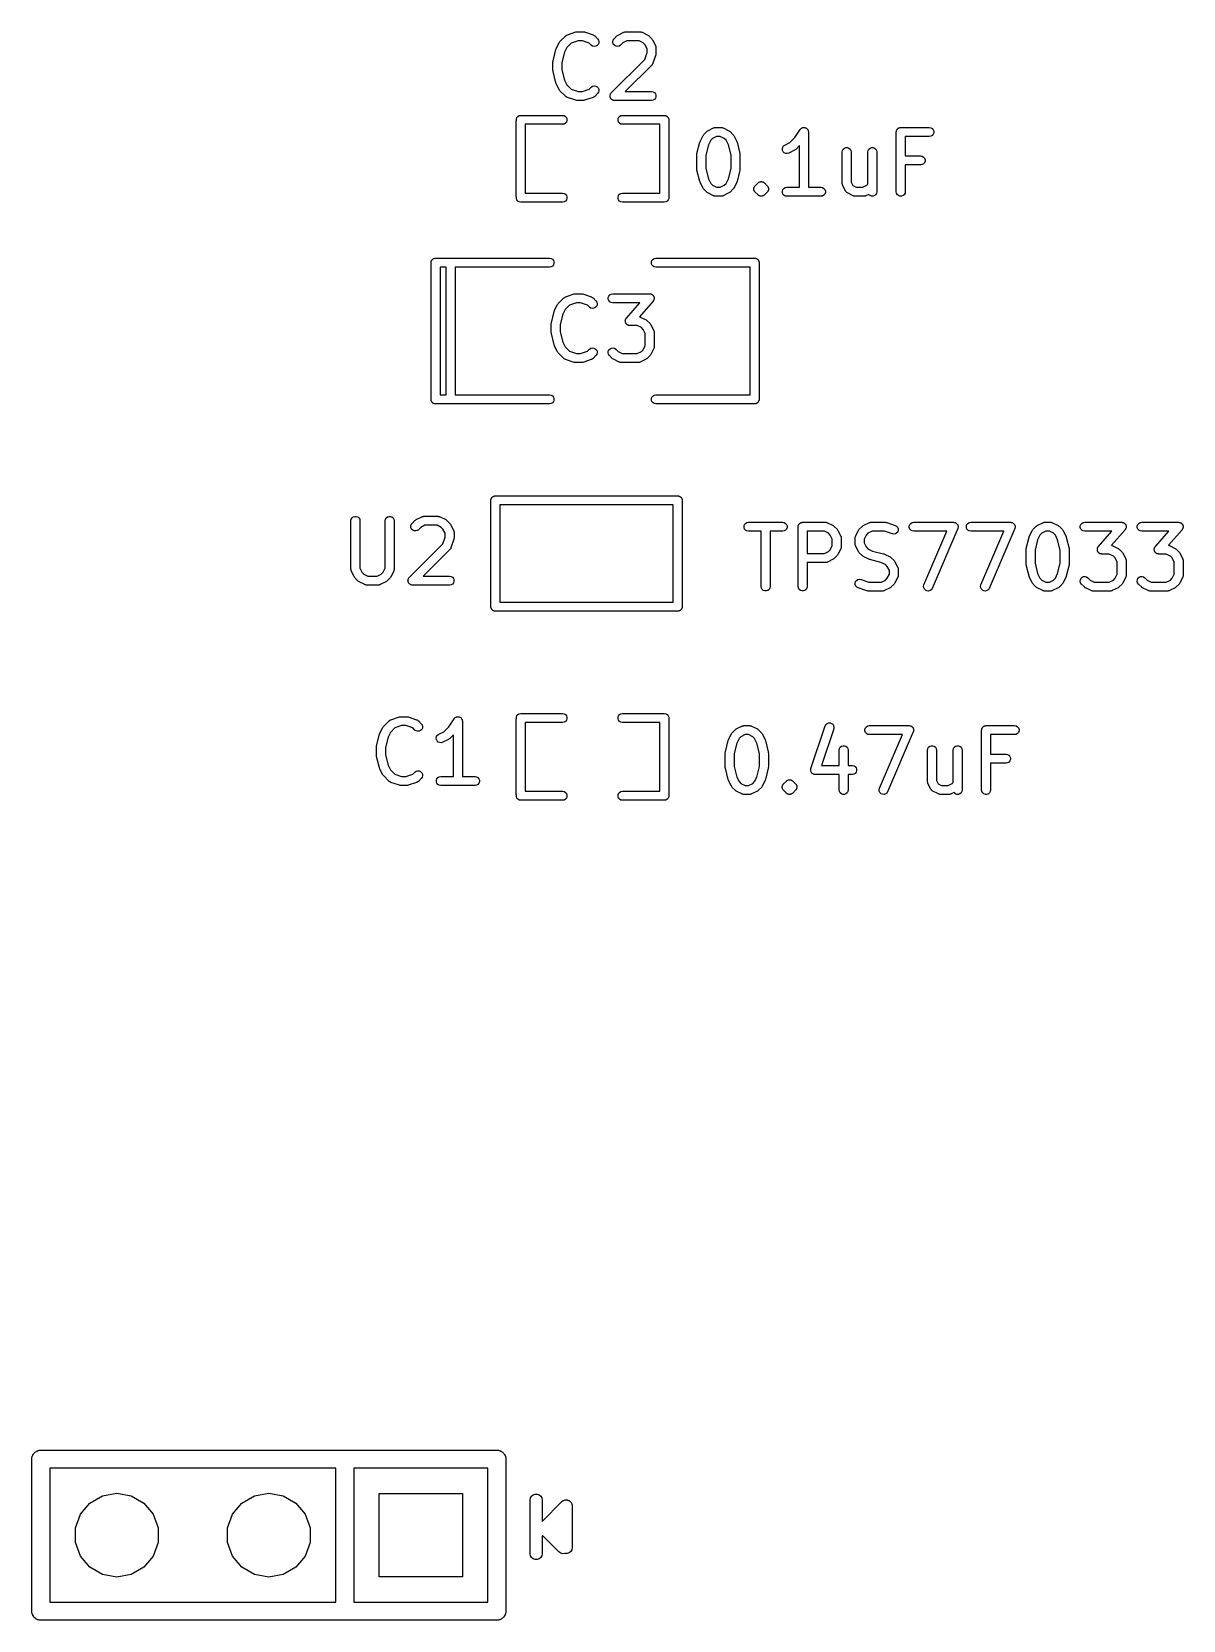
# Model space of a CAD drawing. Extents: x 168 to 187.3, y -122.4 to -95.9.
import ezdxf

# ---------------------------------------------------------------- set-up
doc = ezdxf.new("R2010")
doc.units = 0
doc.header["$MEASUREMENT"] = 0
doc.layers.add('BLACK', color=7, linetype='CONTINUOUS')

msp = doc.modelspace()

# ---------------------------------------------------------------- linework, layer by layer
at = {"layer": 'Black'}
for p, q in [((176.795, -96.1569), (176.842, -96.0617)), ((176.842, -96.0617), (176.85, -96.052)), ((176.85, -96.052), (176.856, -96.0422)), ((176.856, -96.0422), (176.952, -95.947)), ((176.952, -95.947), (176.955, -95.9445)), ((176.955, -95.9445), (176.958, -95.9413)), ((176.958, -95.9413), (176.966, -95.9371)), ((176.966, -95.9371), (176.973, -95.932)), ((177.045, -96.0656), (176.971, -96.1397)), ((176.973, -95.932), (176.977, -95.9309)), ((176.977, -95.9309), (176.981, -95.9288)), ((176.981, -95.9288), (177.124, -95.8812)), ((177.16, -96.0274), (177.045, -96.0656)), ((177.124, -95.8812), (177.136, -95.8795)), ((177.136, -95.8795), (177.148, -95.8774)), ((177.148, -95.8774), (177.243, -95.8774)), ((177.231, -96.0274), (177.16, -96.0274)), ((177.345, -96.0656), (177.231, -96.0274)), ((177.243, -95.8774), (177.255, -95.8795)), ((177.255, -95.8795), (177.267, -95.8812)), ((177.267, -95.8812), (177.409, -95.9288)), ((177.38, -96.1007), (177.345, -96.0656)), ((177.402, -96.1156), (177.38, -96.1007)), ((177.427, -96.1223), (177.402, -96.1156)), ((177.409, -95.9288), (177.413, -95.9309)), ((177.413, -95.9309), (177.417, -95.932)), ((177.417, -95.932), (177.425, -95.9371)), ((177.425, -95.9371), (177.432, -95.9413)), ((177.453, -96.1201), (177.427, -96.1223)), ((177.432, -95.9413), (177.435, -95.9445)), ((177.435, -95.9445), (177.439, -95.947)), ((177.439, -95.947), (177.486, -95.9946)), ((177.476, -96.1091), (177.453, -96.1201)), ((177.495, -96.0906), (177.476, -96.1091)), ((177.486, -95.9946), (177.501, -96.0159)), ((177.506, -96.067), (177.495, -96.0906)), ((177.501, -96.0159), (177.508, -96.0411)), ((177.508, -96.0411), (177.506, -96.067)), ((177.74, -96.0411), (177.746, -96.0159)), ((177.742, -96.067), (177.74, -96.0411)), ((177.753, -96.0906), (177.742, -96.067)), ((177.746, -96.0159), (177.761, -95.9946)), ((177.771, -96.1091), (177.753, -96.0906)), ((177.761, -95.9946), (177.809, -95.947)), ((177.795, -96.1201), (177.771, -96.1091)), ((177.821, -96.1223), (177.795, -96.1201)), ((177.809, -95.947), (177.819, -95.9401)), ((177.819, -95.9401), (177.828, -95.9329)), ((177.846, -96.1156), (177.821, -96.1223)), ((177.828, -95.9329), (177.924, -95.8853)), ((177.867, -96.1007), (177.846, -96.1156)), ((177.906, -96.0616), (177.867, -96.1007)), ((177.975, -96.0274), (177.906, -96.0616)), ((177.924, -95.8853), (177.928, -95.8841)), ((177.928, -95.8841), (177.931, -95.8819)), ((177.931, -95.8819), (177.94, -95.8804)), ((177.94, -95.8804), (177.949, -95.8779)), ((177.949, -95.8779), (177.953, -95.8781)), ((177.953, -95.8781), (177.957, -95.8774)), ((177.957, -95.8774), (178.195, -95.8774)), ((178.178, -96.0274), (177.975, -96.0274)), ((178.246, -96.0616), (178.178, -96.0274)), ((178.195, -95.8774), (178.199, -95.8781)), ((178.199, -95.8781), (178.204, -95.8779)), ((178.204, -95.8779), (178.212, -95.8804)), ((178.212, -95.8804), (178.221, -95.8819)), ((178.221, -95.8819), (178.225, -95.8841)), ((178.225, -95.8841), (178.229, -95.8853)), ((178.229, -95.8853), (178.324, -95.9329)), ((178.276, -96.092), (178.246, -96.0616)), ((178.311, -96.1606), (178.276, -96.092)), ((178.324, -95.9329), (178.334, -95.9401)), ((178.334, -95.9401), (178.344, -95.947)), ((178.344, -95.947), (178.391, -95.9946)), ((178.391, -95.9946), (178.398, -96.0044)), ((178.398, -96.0044), (178.405, -96.0141)), ((178.405, -96.0141), (178.453, -96.1093)), ((178.453, -96.1093), (178.454, -96.1135)), ((178.454, -96.1135), (178.456, -96.1172)), ((178.456, -96.1172), (178.458, -96.1259)), ((178.458, -96.1259), (178.46, -96.1343)), ((176.739, -96.381), (176.741, -96.3719)), ((176.739, -96.5238), (176.739, -96.381)), ((176.741, -96.3719), (176.742, -96.3628)), ((176.742, -96.3628), (176.789, -96.1723)), ((176.789, -96.1723), (176.792, -96.1648)), ((176.792, -96.1648), (176.795, -96.1569)), ((176.933, -96.2167), (176.889, -96.3902)), ((176.889, -96.3902), (176.889, -96.5146)), ((176.971, -96.1397), (176.933, -96.2167)), ((177.714, -96.8993), (178.273, -96.3404)), ((178.273, -96.3404), (178.311, -96.2259)), ((178.311, -96.2259), (178.311, -96.1606)), ((178.457, -96.2618), (178.409, -96.4047)), ((178.459, -96.2499), (178.457, -96.2618)), ((178.461, -96.2381), (178.459, -96.2499)), ((178.46, -96.1343), (178.46, -96.1386)), ((178.46, -96.1386), (178.461, -96.1429)), ((178.461, -96.1429), (178.461, -96.2381)), ((176.741, -96.5328), (176.739, -96.5238)), ((176.742, -96.542), (176.741, -96.5328)), ((176.789, -96.7325), (176.742, -96.542)), ((176.889, -96.5146), (176.933, -96.6881)), ((178.391, -96.434), (177.948, -96.8774)), ((178.394, -96.4304), (178.391, -96.434)), ((178.397, -96.4276), (178.394, -96.4304)), ((178.401, -96.4199), (178.397, -96.4276)), ((178.406, -96.4126), (178.401, -96.4199)), ((178.407, -96.4085), (178.406, -96.4126)), ((178.409, -96.4047), (178.407, -96.4085)), ((176.792, -96.74), (176.789, -96.7325)), ((176.795, -96.7478), (176.792, -96.74)), ((176.842, -96.8431), (176.795, -96.7478)), ((176.85, -96.8527), (176.842, -96.8431)), ((176.856, -96.8626), (176.85, -96.8527)), ((176.952, -96.9578), (176.856, -96.8626)), ((176.933, -96.6881), (176.971, -96.7651)), ((176.971, -96.7651), (177.045, -96.8392)), ((177.045, -96.8392), (177.16, -96.8774)), ((177.16, -96.8774), (177.231, -96.8774)), ((177.231, -96.8774), (177.345, -96.8392)), ((177.345, -96.8392), (177.38, -96.8041)), ((177.38, -96.8041), (177.402, -96.7892)), ((177.402, -96.7892), (177.427, -96.7824)), ((177.427, -96.7824), (177.453, -96.7847)), ((177.486, -96.9102), (177.439, -96.9578)), ((177.453, -96.7847), (177.476, -96.7957)), ((177.476, -96.7957), (177.495, -96.8141)), ((177.501, -96.8888), (177.486, -96.9102)), ((177.495, -96.8141), (177.506, -96.8377)), ((177.508, -96.8637), (177.501, -96.8888)), ((177.506, -96.8377), (177.508, -96.8637)), ((177.696, -96.9301), (177.699, -96.9207)), ((177.699, -96.9207), (177.701, -96.918)), ((177.701, -96.918), (177.702, -96.9149)), ((177.702, -96.9149), (177.708, -96.9074)), ((177.708, -96.9074), (177.714, -96.8993)), ((177.948, -96.8774), (178.386, -96.8774)), ((178.386, -96.8774), (178.411, -96.8819)), ((178.411, -96.8819), (178.434, -96.8949)), ((178.434, -96.8949), (178.451, -96.9149)), ((178.451, -96.9149), (178.46, -96.9394)), ((176.955, -96.9603), (176.952, -96.9578)), ((176.958, -96.9635), (176.955, -96.9603)), ((176.966, -96.9677), (176.958, -96.9635)), ((176.973, -96.9727), (176.966, -96.9677)), ((176.977, -96.9739), (176.973, -96.9727)), ((176.981, -96.9759), (176.977, -96.9739)), ((177.124, -97.0235), (176.981, -96.9759)), ((177.136, -97.0253), (177.124, -97.0235)), ((177.148, -97.0274), (177.136, -97.0253)), ((177.243, -97.0274), (177.148, -97.0274)), ((177.255, -97.0253), (177.243, -97.0274)), ((177.267, -97.0235), (177.255, -97.0253)), ((177.409, -96.9759), (177.267, -97.0235)), ((177.413, -96.9739), (177.409, -96.9759)), ((177.417, -96.9727), (177.413, -96.9739)), ((177.425, -96.9677), (177.417, -96.9727)), ((177.432, -96.9635), (177.425, -96.9677)), ((177.435, -96.9603), (177.432, -96.9635)), ((177.439, -96.9578), (177.435, -96.9603)), ((177.692, -96.9458), (177.693, -96.9427)), ((177.693, -96.9556), (177.692, -96.9458)), ((177.693, -96.9394), (177.696, -96.9301)), ((177.693, -96.9427), (177.693, -96.9394)), ((177.693, -96.9654), (177.693, -96.9556)), ((177.694, -96.9685), (177.693, -96.9654)), ((177.694, -96.9718), (177.694, -96.9685)), ((177.698, -96.9807), (177.694, -96.9718)), ((177.702, -96.9899), (177.698, -96.9807)), ((177.704, -96.9924), (177.702, -96.9899)), ((177.705, -96.9954), (177.704, -96.9924)), ((177.712, -97.0023), (177.705, -96.9954)), ((177.718, -97.0098), (177.712, -97.0023)), ((177.721, -97.0115), (177.718, -97.0098)), ((177.724, -97.0138), (177.721, -97.0115)), ((177.733, -97.018), (177.724, -97.0138)), ((177.741, -97.0229), (177.733, -97.018)), ((177.744, -97.0234), (177.741, -97.0229)), ((177.747, -97.0248), (177.744, -97.0234)), ((177.757, -97.0257), (177.747, -97.0248)), ((177.767, -97.0274), (177.757, -97.0257)), ((178.386, -97.0274), (177.767, -97.0274)), ((178.411, -97.0229), (178.386, -97.0274)), ((178.434, -97.0098), (178.411, -97.0229)), ((178.451, -96.9899), (178.434, -97.0098)), ((178.46, -96.9654), (178.451, -96.9899)), ((178.46, -96.9394), (178.46, -96.9654)), ((176.126, -97.365), (176.127, -97.3585)), ((176.126, -98.635), (176.126, -97.365)), ((176.127, -97.3367), (176.136, -97.3123)), ((176.127, -97.3585), (176.127, -97.3367)), ((176.136, -97.3123), (176.153, -97.2923)), ((176.153, -97.2923), (176.175, -97.2793)), ((176.175, -97.2793), (176.201, -97.2748)), ((176.201, -97.2748), (176.9, -97.2748)), ((176.9, -97.4248), (176.276, -97.4248)), ((176.276, -97.4248), (176.276, -98.5752)), ((176.9, -97.2748), (176.925, -97.2793)), ((176.925, -97.4202), (176.9, -97.4248)), ((176.925, -97.2793), (176.948, -97.2923)), ((176.948, -97.4072), (176.925, -97.4202)), ((176.948, -97.2923), (176.965, -97.3123)), ((176.965, -97.3873), (176.948, -97.4072)), ((176.965, -97.3123), (176.973, -97.3367)), ((176.973, -97.3628), (176.965, -97.3873)), ((176.973, -97.3367), (176.973, -97.3628)), ((177.827, -97.3367), (177.835, -97.3123)), ((177.827, -97.3628), (177.827, -97.3367)), ((177.835, -97.3873), (177.827, -97.3628)), ((177.835, -97.3123), (177.852, -97.2923)), ((177.852, -97.4072), (177.835, -97.3873)), ((177.852, -97.2923), (177.875, -97.2793)), ((177.875, -97.4202), (177.852, -97.4072)), ((177.875, -97.2793), (177.9, -97.2748)), ((177.9, -97.4248), (177.875, -97.4202)), ((177.9, -97.2748), (178.599, -97.2748)), ((178.524, -97.4248), (177.9, -97.4248)), ((178.524, -98.5752), (178.524, -97.4248)), ((178.599, -97.2748), (178.625, -97.2793)), ((178.625, -97.2793), (178.647, -97.2923)), ((178.647, -97.2923), (178.664, -97.3123)), ((178.664, -97.3123), (178.673, -97.3367)), ((178.673, -97.3367), (178.673, -97.3585)), ((178.673, -97.3585), (178.674, -97.365)), ((178.674, -97.365), (178.674, -98.635)), ((179.194, -97.7247), (179.197, -97.7172)), ((179.197, -97.7172), (179.2, -97.7093)), ((179.2, -97.7093), (179.247, -97.6141)), ((179.247, -97.6141), (179.254, -97.6044)), ((179.254, -97.6044), (179.261, -97.5946)), ((179.261, -97.5946), (179.309, -97.547)), ((179.309, -97.547), (179.319, -97.5401)), ((179.319, -97.5401), (179.328, -97.5329)), ((179.328, -97.5329), (179.424, -97.4853)), ((179.376, -97.692), (179.337, -97.769)), ((179.406, -97.6616), (179.376, -97.692)), ((179.475, -97.6274), (179.406, -97.6616)), ((179.424, -97.4853), (179.428, -97.4841)), ((179.428, -97.4841), (179.431, -97.4819)), ((179.431, -97.4819), (179.44, -97.4804)), ((179.44, -97.4804), (179.449, -97.4779)), ((179.449, -97.4779), (179.453, -97.4781)), ((179.453, -97.4781), (179.457, -97.4774)), ((179.457, -97.4774), (179.552, -97.4774)), ((179.535, -97.6274), (179.475, -97.6274)), ((179.603, -97.6616), (179.535, -97.6274)), ((179.552, -97.4774), (179.557, -97.4781)), ((179.557, -97.4781), (179.561, -97.4779)), ((179.561, -97.4779), (179.569, -97.4804)), ((179.569, -97.4804), (179.578, -97.4819)), ((179.578, -97.4819), (179.582, -97.4841)), ((179.582, -97.4841), (179.586, -97.4853)), ((179.586, -97.4853), (179.681, -97.5329)), ((179.634, -97.692), (179.603, -97.6616)), ((179.672, -97.769), (179.634, -97.692)), ((179.681, -97.5329), (179.691, -97.5401)), ((179.691, -97.5401), (179.701, -97.547)), ((179.701, -97.547), (179.748, -97.5946)), ((179.748, -97.5946), (179.755, -97.6044)), ((179.755, -97.6044), (179.762, -97.6141)), ((179.762, -97.6141), (179.81, -97.7093)), ((179.81, -97.7093), (179.812, -97.7172)), ((179.812, -97.7172), (179.816, -97.7247)), ((180.698, -97.7288), (180.78, -97.6475)), ((180.78, -97.6475), (180.871, -97.5108)), ((180.871, -97.5108), (180.874, -97.5078)), ((180.874, -97.5078), (180.876, -97.5042)), ((180.876, -97.5042), (180.883, -97.4984)), ((180.883, -97.4984), (180.889, -97.4919)), ((180.889, -97.4919), (180.893, -97.4901)), ((180.893, -97.4901), (180.896, -97.4874)), ((180.896, -97.4874), (180.904, -97.4844)), ((180.904, -97.4844), (180.912, -97.4804)), ((180.912, -97.4804), (180.916, -97.4799)), ((180.916, -97.4799), (180.92, -97.4785)), ((180.92, -97.4785), (180.929, -97.4785)), ((180.929, -97.4785), (180.938, -97.4775)), ((180.938, -97.4775), (180.942, -97.4785)), ((180.942, -97.4785), (180.946, -97.4785)), ((180.946, -97.4785), (180.955, -97.4816)), ((180.955, -97.4816), (180.963, -97.4837)), ((180.963, -97.4837), (180.967, -97.486)), ((180.967, -97.486), (180.971, -97.4874)), ((180.971, -97.4874), (180.978, -97.4932)), ((180.978, -97.4932), (180.985, -97.4981)), ((180.985, -97.4981), (180.988, -97.5015)), ((180.988, -97.5015), (180.991, -97.5042)), ((180.991, -97.5042), (180.995, -97.5119)), ((180.995, -97.5119), (181.001, -97.5191)), ((181.001, -97.5191), (181.002, -97.5231)), ((181.002, -97.5231), (181.004, -97.5267)), ((181.004, -97.5267), (181.005, -97.5355)), ((181.005, -97.5355), (181.008, -97.5441)), ((181.008, -97.5441), (181.008, -97.5483)), ((181.008, -97.5483), (181.008, -97.5524)), ((181.008, -97.5524), (181.008, -98.4774)), ((182.477, -97.5524), (182.479, -97.5459)), ((182.477, -98.5524), (182.477, -97.5524)), ((182.479, -97.5394), (182.481, -97.5332)), ((182.479, -97.5459), (182.479, -97.5394)), ((182.481, -97.5332), (182.482, -97.5267)), ((182.482, -97.5267), (182.485, -97.521)), ((182.485, -97.521), (182.487, -97.5149)), ((182.487, -97.5149), (182.492, -97.5099)), ((182.492, -97.5099), (182.495, -97.5042)), ((182.495, -97.5042), (182.5, -97.5)), ((182.5, -97.5), (182.504, -97.4949)), ((182.504, -97.4949), (182.51, -97.4916)), ((182.51, -97.4916), (182.515, -97.4874)), ((182.515, -97.4874), (182.521, -97.4852)), ((182.521, -97.4852), (182.527, -97.4819)), ((182.527, -97.4819), (182.533, -97.4808)), ((182.533, -97.4808), (182.539, -97.4785)), ((182.539, -97.4785), (182.546, -97.4785)), ((182.546, -97.4785), (182.552, -97.4774)), ((182.552, -97.4774), (183.029, -97.4774)), ((183.029, -97.6274), (182.627, -97.6274)), ((182.627, -97.6274), (182.627, -97.9536)), ((183.029, -97.4774), (183.054, -97.4819)), ((183.054, -97.6229), (183.029, -97.6274)), ((183.054, -97.4819), (183.077, -97.4949)), ((183.077, -97.6098), (183.054, -97.6229)), ((183.077, -97.4949), (183.094, -97.5149)), ((183.094, -97.5899), (183.077, -97.6098)), ((183.094, -97.5149), (183.102, -97.5394)), ((183.102, -97.5654), (183.094, -97.5899)), ((183.102, -97.5394), (183.102, -97.5654)), ((179.144, -97.9333), (179.146, -97.9243)), ((179.144, -98.1714), (179.144, -97.9333)), ((179.146, -97.9151), (179.194, -97.7247)), ((179.146, -97.9243), (179.146, -97.9151)), ((179.337, -97.769), (179.294, -97.9426)), ((179.294, -97.9426), (179.294, -98.1622)), ((179.715, -97.9426), (179.672, -97.769)), ((179.715, -98.1622), (179.715, -97.9426)), ((179.816, -97.7247), (179.863, -97.9151)), ((179.863, -97.9151), (179.864, -97.9243)), ((179.864, -97.9243), (179.865, -97.9333)), ((179.865, -97.9333), (179.865, -98.1714)), ((180.573, -97.8336), (180.579, -97.8083)), ((180.576, -97.8595), (180.573, -97.8336)), ((180.587, -97.8828), (180.576, -97.8595)), ((180.579, -97.8083), (180.593, -97.7865)), ((180.606, -97.9007), (180.587, -97.8828)), ((180.593, -97.7865), (180.614, -97.771)), ((180.63, -97.911), (180.606, -97.9007)), ((180.614, -97.771), (180.698, -97.7288)), ((180.656, -97.9126), (180.63, -97.911)), ((180.681, -97.9052), (180.656, -97.9126)), ((180.776, -97.8576), (180.681, -97.9052)), ((180.786, -97.8504), (180.776, -97.8576)), ((180.796, -97.8435), (180.786, -97.8504)), ((180.858, -97.7811), (180.796, -97.8435)), ((180.858, -98.4774), (180.858, -97.7811)), ((181.573, -97.8857), (181.577, -97.8601)), ((181.573, -98.4095), (181.573, -97.8857)), ((181.577, -97.8601), (181.59, -97.8375)), ((181.59, -97.8375), (181.61, -97.8208)), ((181.61, -97.8208), (181.635, -97.8119)), ((181.635, -97.8119), (181.661, -97.8119)), ((181.661, -97.8119), (181.685, -97.8208)), ((181.685, -97.8208), (181.705, -97.8375)), ((181.705, -97.8375), (181.718, -97.8601)), ((181.718, -97.8601), (181.723, -97.8857)), ((181.723, -97.8857), (181.723, -98.3918)), ((182.001, -97.8857), (182.006, -97.8601)), ((182.001, -98.4261), (182.001, -97.8857)), ((182.006, -97.8601), (182.019, -97.8375)), ((182.019, -97.8375), (182.039, -97.8208)), ((182.039, -97.8208), (182.063, -97.8119)), ((182.063, -97.8119), (182.089, -97.8119)), ((182.089, -97.8119), (182.114, -97.8208)), ((182.114, -97.8208), (182.134, -97.8375)), ((182.134, -97.8375), (182.147, -97.8601)), ((182.147, -97.8601), (182.151, -97.8857)), ((182.151, -97.8857), (182.151, -98.5524)), ((182.627, -97.9536), (182.886, -97.9536)), ((182.886, -97.9536), (182.911, -97.9581)), ((182.911, -97.9581), (182.934, -97.9711)), ((182.934, -97.9711), (182.951, -97.9911)), ((179.146, -98.1805), (179.144, -98.1714)), ((179.146, -98.1896), (179.146, -98.1805)), ((179.194, -98.3801), (179.146, -98.1896)), ((179.294, -98.1622), (179.337, -98.3357)), ((179.672, -98.3357), (179.715, -98.1622)), ((179.863, -98.1896), (179.816, -98.3801)), ((179.864, -98.1805), (179.863, -98.1896)), ((179.865, -98.1714), (179.864, -98.1805)), ((182.886, -98.1036), (182.627, -98.1036)), ((182.627, -98.1036), (182.627, -98.5524)), ((182.911, -98.099), (182.886, -98.1036)), ((182.934, -98.086), (182.911, -98.099)), ((182.951, -98.0661), (182.934, -98.086)), ((182.951, -97.9911), (182.96, -98.0155)), ((182.96, -98.0416), (182.951, -98.0661)), ((182.96, -98.0155), (182.96, -98.0416)), ((179.197, -98.3876), (179.194, -98.3801)), ((179.2, -98.3954), (179.197, -98.3876)), ((179.247, -98.4907), (179.2, -98.3954)), ((179.254, -98.5003), (179.247, -98.4907)), ((179.261, -98.5102), (179.254, -98.5003)), ((179.309, -98.5578), (179.261, -98.5102)), ((179.337, -98.3357), (179.376, -98.4127)), ((179.376, -98.4127), (179.406, -98.4431)), ((179.406, -98.4431), (179.475, -98.4774)), ((179.475, -98.4774), (179.535, -98.4774)), ((179.535, -98.4774), (179.603, -98.4431)), ((179.603, -98.4431), (179.634, -98.4127)), ((179.634, -98.4127), (179.672, -98.3357)), ((179.748, -98.5102), (179.701, -98.5578)), ((179.755, -98.5003), (179.748, -98.5102)), ((179.762, -98.4907), (179.755, -98.5003)), ((179.81, -98.3954), (179.762, -98.4907)), ((179.812, -98.3876), (179.81, -98.3954)), ((179.816, -98.3801), (179.812, -98.3876)), ((180.097, -98.4982), (180.098, -98.4919)), ((180.097, -98.5048), (180.097, -98.4982)), ((180.097, -98.5113), (180.097, -98.5048)), ((180.098, -98.5176), (180.097, -98.5113)), ((180.098, -98.4919), (180.099, -98.4854)), ((180.099, -98.4854), (180.102, -98.4794)), ((180.102, -98.4794), (180.103, -98.4731)), ((180.103, -98.4731), (180.107, -98.4677)), ((180.107, -98.4677), (180.11, -98.4617)), ((180.11, -98.4617), (180.115, -98.4571)), ((180.115, -98.4571), (180.118, -98.4517)), ((180.118, -98.4517), (180.166, -98.4041)), ((180.166, -98.4041), (180.171, -98.4003)), ((180.171, -98.4003), (180.176, -98.3957)), ((180.176, -98.3957), (180.179, -98.3943)), ((180.179, -98.3943), (180.182, -98.3922)), ((180.182, -98.3922), (180.185, -98.3911)), ((180.185, -98.3911), (180.187, -98.3892)), ((180.187, -98.3892), (180.194, -98.3875)), ((180.194, -98.3875), (180.2, -98.3847)), ((180.2, -98.3847), (180.203, -98.3844)), ((180.203, -98.3844), (180.206, -98.3833)), ((180.206, -98.3833), (180.209, -98.3833)), ((180.209, -98.3833), (180.213, -98.3824)), ((180.213, -98.3824), (180.219, -98.383)), ((180.219, -98.383), (180.226, -98.3824)), ((180.226, -98.3824), (180.229, -98.3833)), ((180.229, -98.3833), (180.232, -98.3833)), ((180.232, -98.3833), (180.235, -98.3844)), ((180.235, -98.3844), (180.238, -98.3847)), ((180.238, -98.3847), (180.244, -98.3875)), ((180.244, -98.3875), (180.251, -98.3892)), ((180.251, -98.3892), (180.253, -98.3911)), ((180.253, -98.3911), (180.257, -98.3922)), ((180.257, -98.3922), (180.259, -98.3943)), ((180.259, -98.3943), (180.262, -98.3957)), ((180.262, -98.3957), (180.267, -98.4003)), ((180.267, -98.4003), (180.272, -98.4041)), ((180.272, -98.4041), (180.32, -98.4517)), ((180.32, -98.4517), (180.323, -98.4571)), ((180.323, -98.4571), (180.328, -98.4617)), ((180.328, -98.4617), (180.331, -98.4677)), ((180.331, -98.4677), (180.335, -98.4731)), ((180.335, -98.4731), (180.336, -98.4794)), ((180.336, -98.4794), (180.339, -98.4854)), ((180.339, -98.4854), (180.34, -98.4919)), ((180.34, -98.4919), (180.341, -98.4982)), ((180.341, -98.5113), (180.34, -98.5176)), ((180.341, -98.4982), (180.341, -98.5048)), ((180.341, -98.5048), (180.341, -98.5113)), ((180.574, -98.5394), (180.583, -98.5149)), ((180.583, -98.5149), (180.599, -98.4949)), ((180.599, -98.4949), (180.622, -98.4819)), ((180.622, -98.4819), (180.648, -98.4774)), ((180.648, -98.4774), (180.858, -98.4774)), ((181.008, -98.4774), (181.219, -98.4774)), ((181.219, -98.4774), (181.245, -98.4819)), ((181.245, -98.4819), (181.267, -98.4949)), ((181.267, -98.4949), (181.284, -98.5149)), ((181.284, -98.5149), (181.293, -98.5394)), ((181.573, -98.4138), (181.573, -98.4095)), ((181.573, -98.4181), (181.573, -98.4138)), ((181.576, -98.4265), (181.573, -98.4181)), ((181.577, -98.4352), (181.576, -98.4265)), ((181.579, -98.4389), (181.577, -98.4352)), ((181.581, -98.4431), (181.579, -98.4389)), ((181.628, -98.5383), (181.581, -98.4431)), ((181.723, -98.3918), (181.751, -98.4489)), ((181.751, -98.4489), (181.808, -98.4774)), ((181.808, -98.4774), (181.916, -98.4774)), ((181.916, -98.4774), (181.984, -98.4431)), ((181.984, -98.4431), (182.001, -98.4261)), ((176.127, -98.6415), (176.126, -98.635)), ((176.127, -98.6633), (176.127, -98.6415)), ((176.136, -98.6877), (176.127, -98.6633)), ((176.153, -98.7077), (176.136, -98.6877)), ((176.175, -98.7207), (176.153, -98.7077)), ((176.201, -98.7252), (176.175, -98.7207)), ((176.9, -98.7252), (176.201, -98.7252)), ((176.276, -98.5752), (176.9, -98.5752)), ((176.9, -98.5752), (176.925, -98.5798)), ((176.925, -98.7207), (176.9, -98.7252)), ((176.925, -98.5798), (176.948, -98.5928)), ((176.948, -98.7077), (176.925, -98.7207)), ((176.948, -98.5928), (176.965, -98.6127)), ((176.965, -98.6877), (176.948, -98.7077)), ((176.965, -98.6127), (176.973, -98.6372)), ((176.973, -98.6633), (176.965, -98.6877)), ((176.973, -98.6372), (176.973, -98.6633)), ((177.827, -98.6372), (177.835, -98.6127)), ((177.827, -98.6633), (177.827, -98.6372)), ((177.835, -98.6877), (177.827, -98.6633)), ((177.835, -98.6127), (177.852, -98.5928)), ((177.852, -98.7077), (177.835, -98.6877)), ((177.852, -98.5928), (177.875, -98.5798)), ((177.875, -98.7207), (177.852, -98.7077)), ((177.875, -98.5798), (177.9, -98.5752)), ((177.9, -98.7252), (177.875, -98.7207)), ((177.9, -98.5752), (178.524, -98.5752)), ((178.599, -98.7252), (177.9, -98.7252)), ((178.625, -98.7207), (178.599, -98.7252)), ((178.647, -98.7077), (178.625, -98.7207)), ((178.664, -98.6877), (178.647, -98.7077)), ((178.673, -98.6633), (178.664, -98.6877)), ((178.674, -98.635), (178.673, -98.6415)), ((178.673, -98.6415), (178.673, -98.6633)), ((179.319, -98.5647), (179.309, -98.5578)), ((179.328, -98.5718), (179.319, -98.5647)), ((179.424, -98.6195), (179.328, -98.5718)), ((179.428, -98.6207), (179.424, -98.6195)), ((179.431, -98.6229), (179.428, -98.6207)), ((179.44, -98.6244), (179.431, -98.6229)), ((179.449, -98.6269), (179.44, -98.6244)), ((179.453, -98.6266), (179.449, -98.6269)), ((179.457, -98.6274), (179.453, -98.6266)), ((179.552, -98.6274), (179.457, -98.6274)), ((179.557, -98.6266), (179.552, -98.6274)), ((179.561, -98.6269), (179.557, -98.6266)), ((179.569, -98.6244), (179.561, -98.6269)), ((179.578, -98.6229), (179.569, -98.6244)), ((179.582, -98.6207), (179.578, -98.6229)), ((179.586, -98.6195), (179.582, -98.6207)), ((179.681, -98.5718), (179.586, -98.6195)), ((179.691, -98.5647), (179.681, -98.5718)), ((179.701, -98.5578), (179.691, -98.5647)), ((180.099, -98.5242), (180.098, -98.5176)), ((180.102, -98.5301), (180.099, -98.5242)), ((180.103, -98.5365), (180.102, -98.5301)), ((180.107, -98.5418), (180.103, -98.5365)), ((180.11, -98.5478), (180.107, -98.5418)), ((180.115, -98.5524), (180.11, -98.5478)), ((180.118, -98.5578), (180.115, -98.5524)), ((180.166, -98.6054), (180.118, -98.5578)), ((180.171, -98.6092), (180.166, -98.6054)), ((180.176, -98.6138), (180.171, -98.6092)), ((180.179, -98.6152), (180.176, -98.6138)), ((180.182, -98.6173), (180.179, -98.6152)), ((180.185, -98.6185), (180.182, -98.6173)), ((180.187, -98.6204), (180.185, -98.6185)), ((180.194, -98.6221), (180.187, -98.6204)), ((180.2, -98.6248), (180.194, -98.6221)), ((180.203, -98.6251), (180.2, -98.6248)), ((180.206, -98.6262), (180.203, -98.6251)), ((180.209, -98.6262), (180.206, -98.6262)), ((180.213, -98.6271), (180.209, -98.6262)), ((180.219, -98.6265), (180.213, -98.6271)), ((180.226, -98.6271), (180.219, -98.6265)), ((180.229, -98.6262), (180.226, -98.6271)), ((180.232, -98.6262), (180.229, -98.6262)), ((180.235, -98.6251), (180.232, -98.6262)), ((180.238, -98.6248), (180.235, -98.6251)), ((180.244, -98.6221), (180.238, -98.6248)), ((180.251, -98.6204), (180.244, -98.6221)), ((180.253, -98.6185), (180.251, -98.6204)), ((180.257, -98.6173), (180.253, -98.6185)), ((180.259, -98.6152), (180.257, -98.6173)), ((180.262, -98.6138), (180.259, -98.6152)), ((180.267, -98.6092), (180.262, -98.6138)), ((180.272, -98.6054), (180.267, -98.6092)), ((180.32, -98.5578), (180.272, -98.6054)), ((180.323, -98.5524), (180.32, -98.5578)), ((180.328, -98.5478), (180.323, -98.5524)), ((180.331, -98.5418), (180.328, -98.5478)), ((180.335, -98.5365), (180.331, -98.5418)), ((180.336, -98.5301), (180.335, -98.5365)), ((180.339, -98.5242), (180.336, -98.5301)), ((180.34, -98.5176), (180.339, -98.5242)), ((180.574, -98.5654), (180.574, -98.5394)), ((180.583, -98.5899), (180.574, -98.5654)), ((180.599, -98.6098), (180.583, -98.5899)), ((180.622, -98.6229), (180.599, -98.6098)), ((180.648, -98.6274), (180.622, -98.6229)), ((181.219, -98.6274), (180.648, -98.6274)), ((181.245, -98.6229), (181.219, -98.6274)), ((181.267, -98.6098), (181.245, -98.6229)), ((181.284, -98.5899), (181.267, -98.6098)), ((181.293, -98.5654), (181.284, -98.5899)), ((181.293, -98.5394), (181.293, -98.5654)), ((181.635, -98.5471), (181.628, -98.5383)), ((181.641, -98.5563), (181.635, -98.5471)), ((181.642, -98.5576), (181.641, -98.5563)), ((181.644, -98.5592), (181.642, -98.5576)), ((181.653, -98.5653), (181.644, -98.5592)), ((181.662, -98.5718), (181.653, -98.5653)), ((181.757, -98.6195), (181.662, -98.5718)), ((181.761, -98.6207), (181.757, -98.6195)), ((181.765, -98.6229), (181.761, -98.6207)), ((181.773, -98.6244), (181.765, -98.6229)), ((181.782, -98.6269), (181.773, -98.6244)), ((181.786, -98.6266), (181.782, -98.6269)), ((181.79, -98.6274), (181.786, -98.6266)), ((181.933, -98.6274), (181.79, -98.6274)), ((181.938, -98.6266), (181.933, -98.6274)), ((181.942, -98.6269), (181.938, -98.6266)), ((181.95, -98.6244), (181.942, -98.6269)), ((181.959, -98.6229), (181.95, -98.6244)), ((181.963, -98.6207), (181.959, -98.6229)), ((181.967, -98.6195), (181.963, -98.6207)), ((182.016, -98.5951), (181.967, -98.6195)), ((182.019, -98.6006), (182.016, -98.5951)), ((182.039, -98.6173), (182.019, -98.6006)), ((182.063, -98.6262), (182.039, -98.6173)), ((182.089, -98.6262), (182.063, -98.6262)), ((182.114, -98.6173), (182.089, -98.6262)), ((182.134, -98.6006), (182.114, -98.6173)), ((182.147, -98.578), (182.134, -98.6006)), ((182.151, -98.5524), (182.147, -98.578)), ((182.482, -98.578), (182.477, -98.5524)), ((182.495, -98.6006), (182.482, -98.578)), ((182.515, -98.6173), (182.495, -98.6006)), ((182.539, -98.6262), (182.515, -98.6173)), ((182.565, -98.6262), (182.539, -98.6262)), ((182.59, -98.6173), (182.565, -98.6262)), ((182.61, -98.6006), (182.59, -98.6173)), ((182.623, -98.578), (182.61, -98.6006)), ((182.627, -98.5524), (182.623, -98.578)), ((174.701, -99.737), (174.702, -99.7305)), ((174.701, -102.023), (174.701, -99.737)), ((174.702, -99.724), (174.704, -99.7178)), ((174.702, -99.7305), (174.702, -99.724)), ((174.704, -99.7178), (174.706, -99.7113)), ((174.706, -99.7113), (174.709, -99.7057)), ((174.709, -99.7057), (174.711, -99.6995)), ((174.711, -99.6995), (174.715, -99.6945)), ((174.715, -99.6945), (174.719, -99.6888)), ((174.719, -99.6888), (174.724, -99.6846)), ((174.724, -99.6846), (174.728, -99.6795)), ((174.728, -99.6795), (174.733, -99.6763)), ((174.733, -99.6763), (174.738, -99.672)), ((174.738, -99.672), (174.745, -99.6698)), ((174.745, -99.6698), (174.75, -99.6665)), ((174.75, -99.6665), (174.757, -99.6654)), ((174.757, -99.6654), (174.763, -99.6631)), ((174.763, -99.6631), (174.77, -99.6631)), ((174.77, -99.6631), (174.776, -99.662)), ((174.776, -99.662), (175.03, -99.662)), ((174.851, -99.812), (174.851, -101.948)), ((174.955, -99.812), (174.851, -99.812)), ((174.955, -101.948), (174.955, -99.812)), ((175.03, -99.662), (176.681, -99.662)), ((176.681, -99.812), (175.105, -99.812)), ((175.105, -99.812), (175.105, -101.948)), ((176.681, -99.662), (176.707, -99.6665)), ((176.707, -99.8075), (176.681, -99.812)), ((176.707, -99.6665), (176.729, -99.6795)), ((176.729, -99.7945), (176.707, -99.8075)), ((176.729, -99.6795), (176.746, -99.6995)), ((176.746, -99.7745), (176.729, -99.7945)), ((176.746, -99.6995), (176.755, -99.724)), ((176.755, -99.75), (176.746, -99.7745)), ((176.755, -99.724), (176.755, -99.75)), ((178.385, -99.724), (178.394, -99.6995)), ((178.385, -99.75), (178.385, -99.724)), ((178.394, -99.7745), (178.385, -99.75)), ((178.394, -99.6995), (178.411, -99.6795)), ((178.411, -99.7945), (178.394, -99.7745)), ((178.411, -99.6795), (178.433, -99.6665)), ((178.433, -99.8075), (178.411, -99.7945)), ((178.433, -99.6665), (178.459, -99.662)), ((178.459, -99.812), (178.433, -99.8075)), ((178.459, -99.662), (180.11, -99.662)), ((180.035, -99.812), (178.459, -99.812)), ((180.035, -101.948), (180.035, -99.812)), ((180.11, -99.662), (180.116, -99.6631)), ((180.116, -99.6631), (180.123, -99.6631)), ((180.123, -99.6631), (180.129, -99.6654)), ((180.129, -99.6654), (180.136, -99.6665)), ((180.136, -99.6665), (180.141, -99.6698)), ((180.141, -99.6698), (180.147, -99.672)), ((180.147, -99.672), (180.153, -99.6763)), ((180.153, -99.6763), (180.158, -99.6795)), ((180.158, -99.6795), (180.162, -99.6846)), ((180.162, -99.6846), (180.167, -99.6888)), ((180.167, -99.6888), (180.171, -99.6945)), ((180.171, -99.6945), (180.175, -99.6995)), ((180.175, -99.6995), (180.177, -99.7057)), ((180.177, -99.7057), (180.18, -99.7113)), ((180.18, -99.7113), (180.182, -99.7178)), ((180.182, -99.7178), (180.184, -99.724)), ((180.184, -99.724), (180.184, -99.7305)), ((180.184, -99.7305), (180.185, -99.737)), ((180.185, -99.737), (180.185, -102.023)), ((176.826, -100.422), (176.922, -100.327)), ((176.922, -100.327), (176.925, -100.324)), ((176.925, -100.324), (176.928, -100.321)), ((176.928, -100.321), (176.936, -100.317)), ((176.936, -100.317), (176.943, -100.312)), ((176.943, -100.312), (176.947, -100.311)), ((176.947, -100.311), (176.951, -100.309)), ((176.951, -100.309), (177.094, -100.261)), ((177.094, -100.261), (177.106, -100.259)), ((177.106, -100.259), (177.118, -100.257)), ((177.118, -100.257), (177.213, -100.257)), ((177.213, -100.257), (177.225, -100.259)), ((177.225, -100.259), (177.237, -100.261)), ((177.237, -100.261), (177.379, -100.309)), ((177.379, -100.309), (177.383, -100.311)), ((177.383, -100.311), (177.387, -100.312)), ((177.387, -100.312), (177.395, -100.317)), ((177.395, -100.317), (177.402, -100.321)), ((177.402, -100.321), (177.405, -100.324)), ((177.405, -100.324), (177.409, -100.327)), ((177.409, -100.327), (177.456, -100.375)), ((177.456, -100.375), (177.471, -100.396)), ((177.663, -100.319), (177.672, -100.295)), ((177.663, -100.345), (177.663, -100.319)), ((177.672, -100.37), (177.663, -100.345)), ((177.672, -100.295), (177.688, -100.275)), ((177.688, -100.39), (177.672, -100.37)), ((177.688, -100.275), (177.711, -100.262)), ((177.711, -100.262), (177.737, -100.257)), ((177.737, -100.257), (178.356, -100.257)), ((178.356, -100.257), (178.363, -100.259)), ((178.363, -100.259), (178.37, -100.259)), ((178.37, -100.259), (178.376, -100.261)), ((178.376, -100.261), (178.381, -100.262)), ((178.381, -100.262), (178.388, -100.266)), ((178.388, -100.266), (178.395, -100.268)), ((178.395, -100.268), (178.399, -100.272)), ((178.399, -100.272), (178.404, -100.275)), ((178.404, -100.275), (178.409, -100.281)), ((178.409, -100.281), (178.414, -100.285)), ((178.416, -100.375), (178.412, -100.382)), ((178.414, -100.285), (178.417, -100.29)), ((178.421, -100.37), (178.416, -100.375)), ((178.417, -100.29), (178.421, -100.295)), ((178.421, -100.295), (178.423, -100.302)), ((178.423, -100.364), (178.421, -100.37)), ((178.423, -100.302), (178.427, -100.308)), ((178.426, -100.359), (178.423, -100.364)), ((178.427, -100.352), (178.426, -100.359)), ((178.427, -100.308), (178.428, -100.314)), ((178.43, -100.345), (178.427, -100.352)), ((178.428, -100.314), (178.43, -100.319)), ((178.43, -100.319), (178.43, -100.327)), ((178.43, -100.327), (178.431, -100.334)), ((178.431, -100.334), (178.43, -100.34)), ((178.43, -100.34), (178.43, -100.345)), ((176.712, -100.743), (176.759, -100.552)), ((176.759, -100.552), (176.762, -100.545)), ((176.762, -100.545), (176.765, -100.537)), ((176.765, -100.537), (176.812, -100.442)), ((176.812, -100.442), (176.82, -100.432)), ((176.82, -100.432), (176.826, -100.422)), ((176.903, -100.597), (176.859, -100.77)), ((176.941, -100.52), (176.903, -100.597)), ((177.015, -100.446), (176.941, -100.52)), ((177.13, -100.407), (177.015, -100.446)), ((177.201, -100.407), (177.13, -100.407)), ((177.315, -100.446), (177.201, -100.407)), ((177.35, -100.481), (177.315, -100.446)), ((177.372, -100.496), (177.35, -100.481)), ((177.397, -100.502), (177.372, -100.496)), ((177.423, -100.5), (177.397, -100.502)), ((177.446, -100.489), (177.423, -100.5)), ((177.465, -100.471), (177.446, -100.489)), ((177.476, -100.447), (177.465, -100.471)), ((177.471, -100.396), (177.478, -100.421)), ((177.478, -100.421), (177.476, -100.447)), ((177.711, -100.403), (177.688, -100.39)), ((177.737, -100.407), (177.711, -100.403)), ((178.19, -100.407), (177.737, -100.407)), ((177.966, -100.664), (178.19, -100.407)), ((178.412, -100.382), (178.185, -100.642)), ((176.709, -100.761), (176.711, -100.752)), ((176.709, -100.904), (176.709, -100.761)), ((176.711, -100.913), (176.709, -100.904)), ((176.711, -100.752), (176.712, -100.743)), ((176.859, -100.77), (176.859, -100.895)), ((176.859, -100.895), (176.903, -101.068)), ((177.947, -100.712), (177.949, -100.706)), ((177.949, -100.719), (177.947, -100.712)), ((177.949, -100.7), (177.951, -100.693)), ((177.949, -100.706), (177.949, -100.7)), ((177.949, -100.726), (177.949, -100.719)), ((177.951, -100.732), (177.949, -100.726)), ((177.951, -100.693), (177.952, -100.686)), ((177.951, -100.738), (177.951, -100.732)), ((177.955, -100.744), (177.951, -100.738)), ((177.952, -100.686), (177.955, -100.681)), ((177.955, -100.681), (177.957, -100.676)), ((177.957, -100.751), (177.955, -100.744)), ((177.957, -100.676), (177.962, -100.67)), ((177.961, -100.755), (177.957, -100.751)), ((177.964, -100.76), (177.961, -100.755)), ((177.962, -100.67), (177.966, -100.664)), ((177.969, -100.765), (177.964, -100.76)), ((177.974, -100.771), (177.969, -100.765)), ((177.979, -100.774), (177.974, -100.771)), ((177.984, -100.777), (177.979, -100.774)), ((177.99, -100.78), (177.984, -100.777)), ((177.997, -100.784), (177.99, -100.78)), ((178.002, -100.785), (177.997, -100.784)), ((178.008, -100.787), (178.002, -100.785)), ((178.015, -100.787), (178.008, -100.787)), ((178.022, -100.788), (178.015, -100.787)), ((178.148, -100.788), (178.022, -100.788)), ((178.216, -100.823), (178.148, -100.788)), ((178.185, -100.642), (178.191, -100.643)), ((178.191, -100.643), (178.195, -100.645)), ((178.195, -100.645), (178.199, -100.646)), ((178.199, -100.646), (178.294, -100.694)), ((178.246, -100.853), (178.216, -100.823)), ((178.281, -100.922), (178.246, -100.853)), ((178.294, -100.694), (178.304, -100.701)), ((178.304, -100.701), (178.314, -100.708)), ((178.314, -100.708), (178.361, -100.756)), ((178.361, -100.756), (178.368, -100.765)), ((178.368, -100.765), (178.375, -100.775)), ((178.375, -100.775), (178.423, -100.87)), ((178.423, -100.87), (178.424, -100.874)), ((178.424, -100.874), (178.426, -100.878)), ((178.426, -100.878), (178.428, -100.887)), ((178.428, -100.887), (178.43, -100.895)), ((178.43, -100.895), (178.43, -100.9)), ((178.43, -100.9), (178.431, -100.904)), ((178.431, -100.904), (178.431, -101.142)), ((176.712, -100.922), (176.711, -100.913)), ((176.759, -101.112), (176.712, -100.922)), ((176.762, -101.12), (176.759, -101.112)), ((176.765, -101.128), (176.762, -101.12)), ((176.812, -101.223), (176.765, -101.128)), ((176.903, -101.068), (176.941, -101.145)), ((176.941, -101.145), (177.015, -101.219)), ((177.35, -101.184), (177.372, -101.169)), ((177.372, -101.169), (177.397, -101.162)), ((177.397, -101.162), (177.423, -101.165)), ((177.423, -101.165), (177.446, -101.176)), ((177.694, -101.176), (177.717, -101.165)), ((177.717, -101.165), (177.743, -101.162)), ((177.743, -101.162), (177.768, -101.169)), ((177.768, -101.169), (177.79, -101.184)), ((178.246, -101.193), (178.281, -101.124)), ((178.281, -101.124), (178.281, -100.922)), ((178.424, -101.171), (178.423, -101.175)), ((178.426, -101.168), (178.424, -101.171)), ((178.428, -101.159), (178.426, -101.168)), ((178.43, -101.15), (178.428, -101.159)), ((178.431, -101.142), (178.43, -101.146)), ((178.43, -101.146), (178.43, -101.15)), ((176.82, -101.233), (176.812, -101.223)), ((176.826, -101.243), (176.82, -101.233)), ((176.922, -101.338), (176.826, -101.243)), ((176.925, -101.34), (176.922, -101.338)), ((176.928, -101.344), (176.925, -101.34)), ((176.936, -101.348), (176.928, -101.344)), ((176.943, -101.353), (176.936, -101.348)), ((176.947, -101.354), (176.943, -101.353)), ((176.951, -101.356), (176.947, -101.354)), ((177.094, -101.404), (176.951, -101.356)), ((177.015, -101.219), (177.13, -101.257)), ((177.106, -101.405), (177.094, -101.404)), ((177.118, -101.407), (177.106, -101.405)), ((177.213, -101.407), (177.118, -101.407)), ((177.13, -101.257), (177.201, -101.257)), ((177.201, -101.257), (177.315, -101.219)), ((177.225, -101.405), (177.213, -101.407)), ((177.237, -101.404), (177.225, -101.405)), ((177.379, -101.356), (177.237, -101.404)), ((177.315, -101.219), (177.35, -101.184)), ((177.383, -101.354), (177.379, -101.356)), ((177.387, -101.353), (177.383, -101.354)), ((177.395, -101.348), (177.387, -101.353)), ((177.402, -101.344), (177.395, -101.348)), ((177.405, -101.34), (177.402, -101.344)), ((177.409, -101.338), (177.405, -101.34)), ((177.456, -101.29), (177.409, -101.338)), ((177.446, -101.176), (177.465, -101.194)), ((177.471, -101.269), (177.456, -101.29)), ((177.465, -101.194), (177.476, -101.218)), ((177.478, -101.244), (177.471, -101.269)), ((177.476, -101.218), (177.478, -101.244)), ((177.662, -101.244), (177.664, -101.218)), ((177.669, -101.269), (177.662, -101.244)), ((177.664, -101.218), (177.675, -101.194)), ((177.684, -101.29), (177.669, -101.269)), ((177.675, -101.194), (177.694, -101.176)), ((177.731, -101.338), (177.684, -101.29)), ((177.741, -101.345), (177.731, -101.338)), ((177.751, -101.352), (177.741, -101.345)), ((177.846, -101.399), (177.751, -101.352)), ((177.79, -101.184), (177.829, -101.223)), ((177.829, -101.223), (177.897, -101.257)), ((177.85, -101.401), (177.846, -101.399)), ((177.854, -101.403), (177.85, -101.401)), ((177.863, -101.404), (177.854, -101.403)), ((177.871, -101.407), (177.863, -101.404)), ((177.875, -101.407), (177.871, -101.407)), ((177.88, -101.407), (177.875, -101.407)), ((178.165, -101.407), (177.88, -101.407)), ((177.897, -101.257), (178.148, -101.257)), ((178.148, -101.257), (178.216, -101.223)), ((178.169, -101.407), (178.165, -101.407)), ((178.174, -101.407), (178.169, -101.407)), ((178.182, -101.404), (178.174, -101.407)), ((178.191, -101.403), (178.182, -101.404)), ((178.195, -101.401), (178.191, -101.403)), ((178.199, -101.399), (178.195, -101.401)), ((178.294, -101.352), (178.199, -101.399)), ((178.216, -101.223), (178.246, -101.193)), ((178.304, -101.345), (178.294, -101.352)), ((178.314, -101.338), (178.304, -101.345)), ((178.361, -101.29), (178.314, -101.338)), ((178.368, -101.28), (178.361, -101.29)), ((178.375, -101.271), (178.368, -101.28)), ((178.423, -101.175), (178.375, -101.271)), ((174.851, -101.948), (174.955, -101.948)), ((175.105, -101.948), (176.681, -101.948)), ((176.681, -101.948), (176.707, -101.953)), ((176.707, -101.953), (176.729, -101.966)), ((176.729, -101.966), (176.746, -101.986)), ((178.394, -101.986), (178.411, -101.966)), ((178.411, -101.966), (178.433, -101.953)), ((178.433, -101.953), (178.459, -101.948)), ((178.459, -101.948), (180.035, -101.948)), ((174.702, -102.029), (174.701, -102.023)), ((174.702, -102.036), (174.702, -102.029)), ((174.704, -102.042), (174.702, -102.036)), ((174.706, -102.049), (174.704, -102.042)), ((174.709, -102.054), (174.706, -102.049)), ((174.711, -102.06), (174.709, -102.054)), ((174.715, -102.066), (174.711, -102.06)), ((174.719, -102.071), (174.715, -102.066)), ((174.724, -102.075), (174.719, -102.071)), ((174.728, -102.08), (174.724, -102.075)), ((174.733, -102.084), (174.728, -102.08)), ((174.738, -102.088), (174.733, -102.084)), ((174.745, -102.09), (174.738, -102.088)), ((174.75, -102.093), (174.745, -102.09)), ((174.757, -102.095), (174.75, -102.093)), ((174.763, -102.097), (174.757, -102.095)), ((174.77, -102.097), (174.763, -102.097)), ((174.776, -102.098), (174.77, -102.097)), ((175.03, -102.098), (174.776, -102.098)), ((176.681, -102.098), (175.03, -102.098)), ((176.707, -102.093), (176.681, -102.098)), ((176.729, -102.08), (176.707, -102.093)), ((176.746, -102.06), (176.729, -102.08)), ((176.746, -101.986), (176.755, -102.01)), ((176.755, -102.036), (176.746, -102.06)), ((176.755, -102.01), (176.755, -102.036)), ((178.385, -102.01), (178.394, -101.986)), ((178.385, -102.036), (178.385, -102.01)), ((178.394, -102.06), (178.385, -102.036)), ((178.411, -102.08), (178.394, -102.06)), ((178.433, -102.093), (178.411, -102.08)), ((178.459, -102.098), (178.433, -102.093)), ((180.11, -102.098), (178.459, -102.098)), ((180.116, -102.097), (180.11, -102.098)), ((180.123, -102.097), (180.116, -102.097)), ((180.129, -102.095), (180.123, -102.097)), ((180.136, -102.093), (180.129, -102.095)), ((180.141, -102.09), (180.136, -102.093)), ((180.147, -102.088), (180.141, -102.09)), ((180.153, -102.084), (180.147, -102.088)), ((180.158, -102.08), (180.153, -102.084)), ((180.162, -102.075), (180.158, -102.08)), ((180.167, -102.071), (180.162, -102.075)), ((180.171, -102.066), (180.167, -102.071)), ((180.175, -102.06), (180.171, -102.066)), ((180.177, -102.054), (180.175, -102.06)), ((180.18, -102.049), (180.177, -102.054)), ((180.182, -102.042), (180.18, -102.049)), ((180.184, -102.036), (180.182, -102.042)), ((180.185, -102.023), (180.184, -102.029)), ((180.184, -102.029), (180.184, -102.036)), ((175.701, -103.711), (175.702, -103.705)), ((175.701, -105.489), (175.701, -103.711)), ((175.702, -103.698), (175.704, -103.692)), ((175.702, -103.705), (175.702, -103.698)), ((175.704, -103.692), (175.706, -103.685)), ((175.706, -103.685), (175.709, -103.68)), ((175.709, -103.68), (175.711, -103.673)), ((175.711, -103.673), (175.715, -103.668)), ((175.715, -103.668), (175.719, -103.663)), ((175.719, -103.663), (175.724, -103.659)), ((175.724, -103.659), (175.728, -103.654)), ((175.728, -103.654), (175.733, -103.65)), ((175.733, -103.65), (175.738, -103.646)), ((175.738, -103.646), (175.745, -103.644)), ((175.745, -103.644), (175.75, -103.641)), ((175.75, -103.641), (175.757, -103.639)), ((175.757, -103.639), (175.763, -103.637)), ((175.763, -103.637), (175.77, -103.637)), ((175.77, -103.637), (175.776, -103.636)), ((175.776, -103.636), (178.824, -103.636)), ((175.851, -103.786), (175.851, -105.414)), ((178.749, -103.786), (175.851, -103.786)), ((178.749, -105.414), (178.749, -103.786)), ((178.824, -103.636), (178.83, -103.637)), ((178.83, -103.637), (178.837, -103.637)), ((178.837, -103.637), (178.843, -103.639)), ((178.843, -103.639), (178.85, -103.641)), ((178.85, -103.641), (178.855, -103.644)), ((178.855, -103.644), (178.861, -103.646)), ((178.861, -103.646), (178.867, -103.65)), ((178.867, -103.65), (178.872, -103.654)), ((178.872, -103.654), (178.876, -103.659)), ((178.876, -103.659), (178.881, -103.663)), ((178.881, -103.663), (178.885, -103.668)), ((178.885, -103.668), (178.889, -103.673)), ((178.889, -103.673), (178.891, -103.68)), ((178.891, -103.68), (178.894, -103.685)), ((178.894, -103.685), (178.896, -103.692)), ((178.896, -103.692), (178.898, -103.698)), ((178.898, -103.698), (178.898, -103.705)), ((178.898, -103.705), (178.899, -103.711)), ((178.899, -103.711), (178.899, -105.489)), ((173.363, -104.052), (173.368, -104.027)), ((173.363, -104.862), (173.363, -104.052)), ((173.368, -104.027), (173.381, -104.004)), ((173.381, -104.004), (173.401, -103.987)), ((173.401, -103.987), (173.425, -103.979)), ((173.425, -103.979), (173.451, -103.979)), ((173.451, -103.979), (173.476, -103.987)), ((173.476, -103.987), (173.496, -104.004)), ((173.496, -104.004), (173.509, -104.027)), ((173.509, -104.027), (173.513, -104.052)), ((173.513, -104.052), (173.513, -104.844)), ((173.935, -104.052), (173.939, -104.027)), ((173.935, -104.844), (173.935, -104.052)), ((173.939, -104.027), (173.952, -104.004)), ((173.952, -104.004), (173.972, -103.987)), ((173.972, -103.987), (173.996, -103.979)), ((173.996, -103.979), (174.023, -103.979)), ((174.023, -103.979), (174.047, -103.987)), ((174.047, -103.987), (174.067, -104.004)), ((174.067, -104.004), (174.08, -104.027)), ((174.08, -104.027), (174.085, -104.052)), ((174.085, -104.052), (174.085, -104.862)), ((174.385, -104.095), (174.433, -104.047)), ((174.433, -104.047), (174.443, -104.04)), ((174.443, -104.04), (174.452, -104.033)), ((174.452, -104.033), (174.547, -103.985)), ((174.547, -103.985), (174.552, -103.984)), ((174.552, -103.984), (174.555, -103.982)), ((174.555, -103.982), (174.564, -103.98)), ((174.564, -103.98), (174.572, -103.978)), ((174.572, -103.978), (174.577, -103.978)), ((174.577, -103.978), (174.581, -103.977)), ((174.581, -103.977), (174.819, -103.977)), ((174.819, -103.977), (174.823, -103.978)), ((174.823, -103.978), (174.828, -103.978)), ((174.828, -103.978), (174.836, -103.98)), ((174.836, -103.98), (174.845, -103.982)), ((174.845, -103.982), (174.848, -103.984)), ((174.848, -103.984), (174.853, -103.985)), ((174.853, -103.985), (174.948, -104.033)), ((174.948, -104.033), (174.957, -104.04)), ((174.957, -104.04), (174.967, -104.047)), ((174.967, -104.047), (175.015, -104.095)), ((179.959, -104.095), (179.981, -104.082)), ((179.981, -104.082), (180.007, -104.077)), ((180.007, -104.077), (180.579, -104.077)), ((180.579, -104.077), (180.604, -104.082)), ((180.604, -104.082), (180.627, -104.095)), ((180.864, -104.095), (180.869, -104.092)), ((180.869, -104.092), (180.874, -104.087)), ((180.874, -104.087), (180.881, -104.085)), ((180.881, -104.085), (180.886, -104.082)), ((180.886, -104.082), (180.893, -104.081)), ((180.893, -104.081), (180.899, -104.079)), ((180.899, -104.079), (180.905, -104.079)), ((180.905, -104.079), (180.912, -104.077)), ((180.912, -104.077), (181.293, -104.077)), ((181.293, -104.077), (181.297, -104.078)), ((181.297, -104.078), (181.301, -104.078)), ((181.301, -104.078), (181.31, -104.08)), ((181.31, -104.08), (181.319, -104.082)), ((181.319, -104.082), (181.322, -104.084)), ((181.322, -104.084), (181.326, -104.085)), ((181.326, -104.085), (181.422, -104.133)), ((181.926, -104.133), (182.021, -104.085)), ((182.021, -104.085), (182.025, -104.084)), ((182.025, -104.084), (182.029, -104.082)), ((182.029, -104.082), (182.038, -104.08)), ((182.038, -104.08), (182.046, -104.078)), ((182.046, -104.078), (182.051, -104.078)), ((182.051, -104.078), (182.055, -104.077)), ((182.055, -104.077), (182.293, -104.077)), ((182.293, -104.077), (182.305, -104.079)), ((182.305, -104.079), (182.317, -104.081)), ((182.317, -104.081), (182.459, -104.129)), ((182.721, -104.095), (182.743, -104.082)), ((182.743, -104.082), (182.769, -104.077)), ((182.769, -104.077), (183.436, -104.077)), ((183.436, -104.077), (183.444, -104.079)), ((183.444, -104.079), (183.453, -104.079)), ((183.453, -104.079), (183.457, -104.081)), ((183.457, -104.081), (183.461, -104.082)), ((183.461, -104.082), (183.469, -104.086)), ((183.469, -104.086), (183.477, -104.09)), ((183.477, -104.09), (183.48, -104.093)), ((183.48, -104.093), (183.484, -104.095)), ((183.673, -104.095), (183.696, -104.082)), ((183.696, -104.082), (183.721, -104.077)), ((183.721, -104.077), (184.388, -104.077)), ((184.388, -104.077), (184.397, -104.079)), ((184.397, -104.079), (184.405, -104.079)), ((184.405, -104.079), (184.409, -104.081)), ((184.409, -104.081), (184.414, -104.082)), ((184.414, -104.082), (184.421, -104.086)), ((184.421, -104.086), (184.429, -104.09)), ((184.429, -104.09), (184.432, -104.093)), ((184.432, -104.093), (184.436, -104.095)), ((184.831, -104.133), (184.926, -104.085)), ((184.926, -104.085), (184.93, -104.084)), ((184.93, -104.084), (184.934, -104.082)), ((184.934, -104.082), (184.943, -104.08)), ((184.943, -104.08), (184.951, -104.078)), ((184.951, -104.078), (184.955, -104.078)), ((184.955, -104.078), (184.96, -104.077)), ((184.96, -104.077), (185.055, -104.077)), ((185.055, -104.077), (185.059, -104.078)), ((185.059, -104.078), (185.063, -104.078)), ((185.063, -104.078), (185.072, -104.08)), ((185.072, -104.08), (185.08, -104.082)), ((185.08, -104.082), (185.084, -104.084)), ((185.084, -104.084), (185.088, -104.085)), ((185.088, -104.085), (185.184, -104.133)), ((185.578, -104.095), (185.601, -104.082)), ((185.601, -104.082), (185.626, -104.077)), ((185.626, -104.077), (186.245, -104.077)), ((186.245, -104.077), (186.252, -104.079)), ((186.252, -104.079), (186.26, -104.079)), ((186.26, -104.079), (186.265, -104.081)), ((186.265, -104.081), (186.271, -104.082)), ((186.271, -104.082), (186.277, -104.086)), ((186.277, -104.086), (186.284, -104.088)), ((186.284, -104.088), (186.288, -104.092)), ((186.288, -104.092), (186.293, -104.095)), ((186.53, -104.095), (186.553, -104.082)), ((186.553, -104.082), (186.579, -104.077)), ((186.579, -104.077), (187.198, -104.077)), ((187.198, -104.077), (187.205, -104.079)), ((187.205, -104.079), (187.212, -104.079)), ((187.212, -104.079), (187.218, -104.081)), ((187.218, -104.081), (187.223, -104.082)), ((187.223, -104.082), (187.23, -104.086)), ((187.23, -104.086), (187.236, -104.088)), ((187.236, -104.088), (187.241, -104.092)), ((187.241, -104.092), (187.246, -104.095)), ((174.363, -104.141), (174.37, -104.116)), ((174.366, -104.167), (174.363, -104.141)), ((174.377, -104.191), (174.366, -104.167)), ((174.37, -104.116), (174.385, -104.095)), ((174.395, -104.209), (174.377, -104.191)), ((174.419, -104.22), (174.395, -104.209)), ((174.445, -104.222), (174.419, -104.22)), ((174.47, -104.216), (174.445, -104.222)), ((174.491, -104.201), (174.47, -104.216)), ((174.53, -104.162), (174.491, -104.201)), ((174.599, -104.127), (174.53, -104.162)), ((174.801, -104.127), (174.599, -104.127)), ((174.87, -104.162), (174.801, -104.127)), ((174.9, -104.192), (174.87, -104.162)), ((174.896, -104.44), (174.935, -104.326)), ((174.935, -104.261), (174.9, -104.192)), ((174.935, -104.326), (174.935, -104.261)), ((175.015, -104.095), (175.022, -104.104)), ((175.022, -104.104), (175.029, -104.114)), ((175.029, -104.114), (175.077, -104.209)), ((175.077, -104.209), (175.078, -104.213)), ((175.078, -104.213), (175.08, -104.217)), ((175.08, -104.217), (175.082, -104.226)), ((175.082, -104.35), (175.081, -104.362)), ((175.082, -104.226), (175.084, -104.234)), ((175.085, -104.338), (175.082, -104.35)), ((175.084, -104.234), (175.084, -104.239)), ((175.084, -104.239), (175.085, -104.243)), ((175.085, -104.243), (175.085, -104.338)), ((179.933, -104.139), (179.942, -104.115)), ((179.933, -104.165), (179.933, -104.139)), ((179.942, -104.19), (179.933, -104.165)), ((179.942, -104.115), (179.959, -104.095)), ((179.959, -104.21), (179.942, -104.19)), ((179.981, -104.223), (179.959, -104.21)), ((180.007, -104.227), (179.981, -104.223)), ((180.218, -104.227), (180.007, -104.227)), ((180.218, -105.152), (180.218, -104.227)), ((180.579, -104.227), (180.368, -104.227)), ((180.368, -104.227), (180.368, -105.152)), ((180.604, -104.223), (180.579, -104.227)), ((180.627, -104.21), (180.604, -104.223)), ((180.627, -104.095), (180.644, -104.115)), ((180.644, -104.19), (180.627, -104.21)), ((180.644, -104.115), (180.652, -104.139)), ((180.652, -104.165), (180.644, -104.19)), ((180.652, -104.139), (180.652, -104.165)), ((180.837, -104.152), (180.838, -104.146)), ((180.837, -105.152), (180.837, -104.152)), ((180.838, -104.139), (180.84, -104.133)), ((180.838, -104.146), (180.838, -104.139)), ((180.84, -104.133), (180.841, -104.127)), ((180.841, -104.127), (180.845, -104.121)), ((180.845, -104.121), (180.847, -104.115)), ((180.847, -104.115), (180.851, -104.11)), ((180.851, -104.11), (180.854, -104.104)), ((180.854, -104.104), (180.859, -104.1)), ((180.859, -104.1), (180.864, -104.095)), ((180.987, -104.227), (180.987, -104.601)), ((181.275, -104.227), (180.987, -104.227)), ((181.344, -104.262), (181.275, -104.227)), ((181.374, -104.292), (181.344, -104.262)), ((181.408, -104.361), (181.374, -104.292)), ((181.422, -104.133), (181.431, -104.14)), ((181.431, -104.14), (181.441, -104.147)), ((181.441, -104.147), (181.489, -104.195)), ((181.489, -104.195), (181.496, -104.204)), ((181.496, -104.204), (181.503, -104.214)), ((181.503, -104.214), (181.55, -104.309)), ((181.55, -104.309), (181.552, -104.313)), ((181.552, -104.313), (181.554, -104.317)), ((181.554, -104.317), (181.555, -104.326)), ((181.555, -104.326), (181.558, -104.334)), ((181.558, -104.334), (181.558, -104.339)), ((181.558, -104.339), (181.558, -104.343)), ((181.558, -104.343), (181.558, -104.486)), ((181.789, -104.343), (181.79, -104.339)), ((181.789, -104.438), (181.789, -104.343)), ((181.79, -104.334), (181.792, -104.326)), ((181.79, -104.339), (181.79, -104.334)), ((181.792, -104.326), (181.794, -104.317)), ((181.794, -104.317), (181.796, -104.313)), ((181.796, -104.313), (181.797, -104.309)), ((181.797, -104.309), (181.845, -104.214)), ((181.845, -104.214), (181.852, -104.204)), ((181.852, -104.204), (181.859, -104.195)), ((181.859, -104.195), (181.906, -104.147)), ((181.906, -104.147), (181.916, -104.14)), ((181.916, -104.14), (181.926, -104.133)), ((181.974, -104.292), (181.939, -104.361)), ((182.004, -104.262), (181.974, -104.292)), ((182.072, -104.227), (182.004, -104.262)), ((182.281, -104.227), (182.072, -104.227)), ((182.412, -104.271), (182.281, -104.227)), ((182.438, -104.275), (182.412, -104.271)), ((182.463, -104.27), (182.438, -104.275)), ((182.459, -104.129), (182.482, -104.141)), ((182.485, -104.256), (182.463, -104.27)), ((182.482, -104.141), (182.5, -104.161)), ((182.502, -104.236), (182.485, -104.256)), ((182.5, -104.161), (182.509, -104.185)), ((182.51, -104.211), (182.502, -104.236)), ((182.509, -104.185), (182.51, -104.211)), ((182.695, -104.139), (182.704, -104.115)), ((182.695, -104.165), (182.695, -104.139)), ((182.704, -104.19), (182.695, -104.165)), ((182.704, -104.115), (182.721, -104.095)), ((182.721, -104.21), (182.704, -104.19)), ((182.743, -104.223), (182.721, -104.21)), ((182.769, -104.227), (182.743, -104.223)), ((183.322, -104.227), (182.769, -104.227)), ((182.938, -105.123), (183.322, -104.227)), ((183.505, -104.182), (183.076, -105.182)), ((183.484, -104.095), (183.489, -104.102)), ((183.489, -104.102), (183.496, -104.107)), ((183.496, -104.107), (183.498, -104.111)), ((183.498, -104.111), (183.501, -104.115)), ((183.501, -104.115), (183.504, -104.123)), ((183.504, -104.123), (183.508, -104.131)), ((183.507, -104.174), (183.505, -104.182)), ((183.51, -104.165), (183.507, -104.174)), ((183.508, -104.131), (183.508, -104.135)), ((183.508, -104.135), (183.51, -104.139)), ((183.51, -104.139), (183.51, -104.148)), ((183.51, -104.148), (183.511, -104.157)), ((183.511, -104.157), (183.51, -104.161)), ((183.51, -104.161), (183.51, -104.165)), ((183.648, -104.139), (183.656, -104.115)), ((183.648, -104.165), (183.648, -104.139)), ((183.656, -104.19), (183.648, -104.165)), ((183.656, -104.115), (183.673, -104.095)), ((183.673, -104.21), (183.656, -104.19)), ((183.696, -104.223), (183.673, -104.21)), ((183.721, -104.227), (183.696, -104.223)), ((184.274, -104.227), (183.721, -104.227)), ((183.891, -105.123), (184.274, -104.227)), ((184.457, -104.182), (184.028, -105.182)), ((184.436, -104.095), (184.442, -104.102)), ((184.442, -104.102), (184.448, -104.107)), ((184.448, -104.107), (184.45, -104.111)), ((184.45, -104.111), (184.453, -104.115)), ((184.453, -104.115), (184.456, -104.123)), ((184.456, -104.123), (184.46, -104.131)), ((184.459, -104.174), (184.457, -104.182)), ((184.462, -104.165), (184.459, -104.174)), ((184.46, -104.131), (184.46, -104.135)), ((184.46, -104.135), (184.462, -104.139)), ((184.462, -104.139), (184.462, -104.148)), ((184.462, -104.148), (184.463, -104.157)), ((184.463, -104.157), (184.462, -104.161)), ((184.462, -104.161), (184.462, -104.165)), ((184.649, -104.515), (184.696, -104.325)), ((184.696, -104.325), (184.7, -104.317)), ((184.7, -104.317), (184.702, -104.309)), ((184.702, -104.309), (184.75, -104.214)), ((184.75, -104.214), (184.757, -104.204)), ((184.757, -104.204), (184.764, -104.195)), ((184.764, -104.195), (184.811, -104.147)), ((184.811, -104.147), (184.821, -104.14)), ((184.821, -104.14), (184.831, -104.133)), ((184.878, -104.292), (184.84, -104.369)), ((184.909, -104.262), (184.878, -104.292)), ((184.977, -104.227), (184.909, -104.262)), ((185.037, -104.227), (184.977, -104.227)), ((185.106, -104.262), (185.037, -104.227)), ((185.136, -104.292), (185.106, -104.262)), ((185.174, -104.369), (185.136, -104.292)), ((185.184, -104.133), (185.193, -104.14)), ((185.193, -104.14), (185.203, -104.147)), ((185.203, -104.147), (185.251, -104.195)), ((185.251, -104.195), (185.258, -104.204)), ((185.258, -104.204), (185.265, -104.214)), ((185.265, -104.214), (185.312, -104.309)), ((185.312, -104.309), (185.315, -104.317)), ((185.315, -104.317), (185.318, -104.325)), ((185.318, -104.325), (185.366, -104.515)), ((185.552, -104.139), (185.561, -104.115)), ((185.552, -104.165), (185.552, -104.139)), ((185.561, -104.19), (185.552, -104.165)), ((185.561, -104.115), (185.578, -104.095)), ((185.578, -104.21), (185.561, -104.19)), ((185.601, -104.223), (185.578, -104.21)), ((185.626, -104.227), (185.601, -104.223)), ((186.08, -104.227), (185.626, -104.227)), ((185.855, -104.484), (186.08, -104.227)), ((186.302, -104.202), (186.074, -104.462)), ((186.293, -104.095), (186.298, -104.101)), ((186.298, -104.101), (186.304, -104.105)), ((186.305, -104.195), (186.302, -104.202)), ((186.304, -104.105), (186.306, -104.11)), ((186.31, -104.19), (186.305, -104.195)), ((186.306, -104.11), (186.31, -104.115)), ((186.31, -104.115), (186.313, -104.122)), ((186.312, -104.184), (186.31, -104.19)), ((186.315, -104.179), (186.312, -104.184)), ((186.313, -104.122), (186.316, -104.128)), ((186.317, -104.172), (186.315, -104.179)), ((186.316, -104.128), (186.317, -104.134)), ((186.317, -104.134), (186.319, -104.139)), ((186.319, -104.165), (186.317, -104.172)), ((186.319, -104.139), (186.319, -104.147)), ((186.319, -104.147), (186.32, -104.154)), ((186.32, -104.154), (186.319, -104.16)), ((186.319, -104.16), (186.319, -104.165)), ((186.505, -104.139), (186.514, -104.115)), ((186.505, -104.165), (186.505, -104.139)), ((186.514, -104.19), (186.505, -104.165)), ((186.514, -104.115), (186.53, -104.095)), ((186.53, -104.21), (186.514, -104.19)), ((186.553, -104.223), (186.53, -104.21)), ((186.579, -104.227), (186.553, -104.223)), ((187.032, -104.227), (186.579, -104.227)), ((186.808, -104.484), (187.032, -104.227)), ((187.254, -104.202), (187.027, -104.462)), ((187.246, -104.095), (187.251, -104.101)), ((187.251, -104.101), (187.256, -104.105)), ((187.258, -104.195), (187.254, -104.202)), ((187.256, -104.105), (187.259, -104.11)), ((187.263, -104.19), (187.258, -104.195)), ((187.259, -104.11), (187.263, -104.115)), ((187.263, -104.115), (187.265, -104.122)), ((187.265, -104.184), (187.263, -104.19)), ((187.265, -104.122), (187.269, -104.128)), ((187.268, -104.179), (187.265, -104.184)), ((187.269, -104.172), (187.268, -104.179)), ((187.269, -104.128), (187.269, -104.134)), ((187.269, -104.134), (187.271, -104.139)), ((187.271, -104.165), (187.269, -104.172)), ((187.271, -104.139), (187.271, -104.147)), ((187.271, -104.147), (187.273, -104.154)), ((187.273, -104.154), (187.271, -104.16)), ((187.271, -104.16), (187.271, -104.165)), ((174.337, -104.999), (174.896, -104.44)), ((175.015, -104.534), (174.572, -104.977)), ((175.017, -104.53), (175.015, -104.534)), ((175.021, -104.528), (175.017, -104.53)), ((175.025, -104.52), (175.021, -104.528)), ((175.03, -104.513), (175.025, -104.52)), ((175.031, -104.508), (175.03, -104.513)), ((175.033, -104.505), (175.031, -104.508)), ((175.081, -104.362), (175.033, -104.505)), ((180.987, -104.601), (181.275, -104.601)), ((181.275, -104.601), (181.344, -104.567)), ((181.344, -104.567), (181.374, -104.537)), ((181.374, -104.537), (181.408, -104.468)), ((181.408, -104.468), (181.408, -104.361)), ((181.496, -104.624), (181.489, -104.634)), ((181.503, -104.614), (181.496, -104.624)), ((181.55, -104.519), (181.503, -104.614)), ((181.552, -104.515), (181.55, -104.519)), ((181.554, -104.511), (181.552, -104.515)), ((181.555, -104.503), (181.554, -104.511)), ((181.558, -104.494), (181.555, -104.503)), ((181.558, -104.486), (181.558, -104.49)), ((181.558, -104.49), (181.558, -104.494)), ((181.79, -104.442), (181.789, -104.438)), ((181.79, -104.447), (181.79, -104.442)), ((181.792, -104.455), (181.79, -104.447)), ((181.794, -104.464), (181.792, -104.455)), ((181.796, -104.467), (181.794, -104.464)), ((181.797, -104.472), (181.796, -104.467)), ((181.845, -104.567), (181.797, -104.472)), ((181.852, -104.577), (181.845, -104.567)), ((181.859, -104.586), (181.852, -104.577)), ((181.906, -104.634), (181.859, -104.586)), ((181.939, -104.361), (181.939, -104.42)), ((181.939, -104.42), (181.974, -104.489)), ((181.974, -104.489), (182.004, -104.519)), ((182.004, -104.519), (182.081, -104.558)), ((182.081, -104.558), (182.263, -104.603)), ((182.263, -104.603), (182.271, -104.607)), ((182.271, -104.607), (182.279, -104.609)), ((182.279, -104.609), (182.374, -104.657)), ((184.646, -104.533), (184.648, -104.524)), ((184.646, -104.771), (184.646, -104.533)), ((184.648, -104.524), (184.649, -104.515)), ((184.84, -104.369), (184.796, -104.543)), ((184.796, -104.543), (184.796, -104.762)), ((185.218, -104.543), (185.174, -104.369)), ((185.218, -104.762), (185.218, -104.543)), ((185.366, -104.515), (185.366, -104.524)), ((185.366, -104.524), (185.368, -104.533)), ((185.368, -104.533), (185.368, -104.771)), ((185.837, -104.532), (185.838, -104.526)), ((185.838, -104.539), (185.837, -104.532)), ((185.838, -104.52), (185.841, -104.513)), ((185.838, -104.526), (185.838, -104.52)), ((185.838, -104.546), (185.838, -104.539)), ((185.84, -104.552), (185.838, -104.546)), ((185.841, -104.558), (185.84, -104.552)), ((185.841, -104.513), (185.842, -104.506)), ((185.844, -104.564), (185.841, -104.558)), ((185.842, -104.506), (185.845, -104.501)), ((185.847, -104.571), (185.844, -104.564)), ((185.845, -104.501), (185.847, -104.496)), ((185.847, -104.496), (185.852, -104.49)), ((185.851, -104.575), (185.847, -104.571)), ((185.853, -104.58), (185.851, -104.575)), ((185.852, -104.49), (185.855, -104.484)), ((185.859, -104.585), (185.853, -104.58)), ((185.864, -104.591), (185.859, -104.585)), ((185.869, -104.594), (185.864, -104.591)), ((185.873, -104.597), (185.869, -104.594)), ((185.88, -104.6), (185.873, -104.597)), ((185.886, -104.604), (185.88, -104.6)), ((185.892, -104.605), (185.886, -104.604)), ((185.897, -104.607), (185.892, -104.605)), ((185.905, -104.607), (185.897, -104.607)), ((185.912, -104.608), (185.905, -104.607)), ((186.037, -104.608), (185.912, -104.608)), ((186.106, -104.643), (186.037, -104.608)), ((186.074, -104.462), (186.08, -104.463)), ((186.08, -104.463), (186.084, -104.465)), ((186.084, -104.465), (186.088, -104.466)), ((186.088, -104.466), (186.184, -104.514)), ((186.184, -104.514), (186.193, -104.521)), ((186.193, -104.521), (186.203, -104.528)), ((186.203, -104.528), (186.251, -104.576)), ((186.251, -104.576), (186.258, -104.585)), ((186.258, -104.585), (186.265, -104.595)), ((186.265, -104.595), (186.312, -104.69)), ((186.789, -104.532), (186.79, -104.526)), ((186.79, -104.539), (186.789, -104.532)), ((186.79, -104.52), (186.793, -104.513)), ((186.79, -104.526), (186.79, -104.52)), ((186.79, -104.546), (186.79, -104.539)), ((186.792, -104.552), (186.79, -104.546)), ((186.793, -104.558), (186.792, -104.552)), ((186.793, -104.513), (186.794, -104.506)), ((186.797, -104.564), (186.793, -104.558)), ((186.794, -104.506), (186.797, -104.501)), ((186.797, -104.501), (186.799, -104.496)), ((186.799, -104.571), (186.797, -104.564)), ((186.799, -104.496), (186.804, -104.49)), ((186.803, -104.575), (186.799, -104.571)), ((186.806, -104.58), (186.803, -104.575)), ((186.804, -104.49), (186.808, -104.484)), ((186.811, -104.585), (186.806, -104.58)), ((186.816, -104.591), (186.811, -104.585)), ((186.821, -104.594), (186.816, -104.591)), ((186.825, -104.597), (186.821, -104.594)), ((186.832, -104.6), (186.825, -104.597)), ((186.839, -104.604), (186.832, -104.6)), ((186.844, -104.605), (186.839, -104.604)), ((186.85, -104.607), (186.844, -104.605)), ((186.857, -104.607), (186.85, -104.607)), ((186.864, -104.608), (186.857, -104.607)), ((186.989, -104.608), (186.864, -104.608)), ((187.058, -104.643), (186.989, -104.608)), ((187.027, -104.462), (187.033, -104.463)), ((187.033, -104.463), (187.037, -104.465)), ((187.037, -104.465), (187.041, -104.466)), ((187.041, -104.466), (187.136, -104.514)), ((187.136, -104.514), (187.146, -104.521)), ((187.146, -104.521), (187.155, -104.528)), ((187.155, -104.528), (187.203, -104.576)), ((187.203, -104.576), (187.21, -104.585)), ((187.21, -104.585), (187.217, -104.595)), ((187.217, -104.595), (187.265, -104.69)), ((173.364, -104.866), (173.363, -104.862)), ((173.364, -104.87), (173.364, -104.866)), ((173.366, -104.879), (173.364, -104.87)), ((173.368, -104.888), (173.366, -104.879)), ((173.37, -104.891), (173.368, -104.888)), ((173.513, -104.844), (173.547, -104.913)), ((173.9, -104.913), (173.935, -104.844)), ((174.08, -104.888), (174.078, -104.891)), ((174.082, -104.879), (174.08, -104.888)), ((174.084, -104.87), (174.082, -104.879)), ((174.085, -104.862), (174.084, -104.866)), ((174.084, -104.866), (174.084, -104.87)), ((181.293, -104.751), (180.987, -104.751)), ((180.987, -104.751), (180.987, -105.152)), ((181.297, -104.75), (181.293, -104.751)), ((181.301, -104.751), (181.297, -104.75)), ((181.31, -104.748), (181.301, -104.751)), ((181.319, -104.747), (181.31, -104.748)), ((181.322, -104.745), (181.319, -104.747)), ((181.326, -104.743), (181.322, -104.745)), ((181.422, -104.696), (181.326, -104.743)), ((181.431, -104.688), (181.422, -104.696)), ((181.441, -104.682), (181.431, -104.688)), ((181.489, -104.634), (181.441, -104.682)), ((181.916, -104.641), (181.906, -104.634)), ((181.926, -104.648), (181.916, -104.641)), ((182.021, -104.696), (181.926, -104.648)), ((182.029, -104.698), (182.021, -104.696)), ((182.037, -104.701), (182.029, -104.698)), ((182.219, -104.747), (182.037, -104.701)), ((182.296, -104.785), (182.219, -104.747)), ((182.326, -104.816), (182.296, -104.785)), ((182.361, -104.884), (182.326, -104.816)), ((182.361, -104.944), (182.361, -104.884)), ((182.374, -104.657), (182.384, -104.664)), ((182.384, -104.664), (182.394, -104.671)), ((182.394, -104.671), (182.441, -104.718)), ((182.441, -104.718), (182.448, -104.728)), ((182.448, -104.728), (182.455, -104.738)), ((182.455, -104.738), (182.503, -104.833)), ((182.503, -104.833), (182.504, -104.837)), ((182.504, -104.837), (182.506, -104.841)), ((182.506, -104.841), (182.508, -104.85)), ((182.508, -104.85), (182.51, -104.858)), ((182.51, -104.858), (182.51, -104.862)), ((182.51, -104.862), (182.511, -104.867)), ((182.511, -104.867), (182.511, -104.962)), ((184.648, -104.78), (184.646, -104.771)), ((184.649, -104.79), (184.648, -104.78)), ((184.696, -104.98), (184.649, -104.79)), ((184.796, -104.762), (184.84, -104.936)), ((185.174, -104.936), (185.218, -104.762)), ((185.366, -104.79), (185.318, -104.98)), ((185.368, -104.771), (185.366, -104.78)), ((185.366, -104.78), (185.366, -104.79)), ((186.136, -104.673), (186.106, -104.643)), ((186.17, -104.742), (186.136, -104.673)), ((186.17, -104.944), (186.17, -104.742)), ((186.312, -104.69), (186.314, -104.694)), ((186.314, -104.694), (186.316, -104.698)), ((186.316, -104.698), (186.317, -104.707)), ((186.317, -104.707), (186.32, -104.715)), ((186.32, -104.715), (186.319, -104.72)), ((186.319, -104.72), (186.32, -104.724)), ((186.32, -104.724), (186.32, -104.962)), ((187.088, -104.673), (187.058, -104.643)), ((187.123, -104.742), (187.088, -104.673)), ((187.123, -104.944), (187.123, -104.742)), ((187.265, -104.69), (187.266, -104.694)), ((187.266, -104.694), (187.268, -104.698)), ((187.268, -104.698), (187.27, -104.707)), ((187.27, -104.707), (187.272, -104.715)), ((187.272, -104.715), (187.272, -104.72)), ((187.272, -104.72), (187.273, -104.724)), ((187.273, -104.724), (187.273, -104.962)), ((173.371, -104.895), (173.37, -104.891)), ((173.419, -104.991), (173.371, -104.895)), ((173.426, -105), (173.419, -104.991)), ((173.433, -105.01), (173.426, -105)), ((173.48, -105.058), (173.433, -105.01)), ((173.49, -105.065), (173.48, -105.058)), ((173.5, -105.072), (173.49, -105.065)), ((173.595, -105.119), (173.5, -105.072)), ((173.547, -104.913), (173.578, -104.943)), ((173.578, -104.943), (173.646, -104.977)), ((173.599, -105.121), (173.595, -105.119)), ((173.603, -105.123), (173.599, -105.121)), ((173.612, -105.124), (173.603, -105.123)), ((173.62, -105.127), (173.612, -105.124)), ((173.624, -105.127), (173.62, -105.127)), ((173.629, -105.127), (173.624, -105.127)), ((173.819, -105.127), (173.629, -105.127)), ((173.646, -104.977), (173.801, -104.977)), ((173.801, -104.977), (173.87, -104.943)), ((173.823, -105.127), (173.819, -105.127)), ((173.828, -105.127), (173.823, -105.127)), ((173.836, -105.124), (173.828, -105.127)), ((173.845, -105.123), (173.836, -105.124)), ((173.848, -105.121), (173.845, -105.123)), ((173.853, -105.119), (173.848, -105.121)), ((173.948, -105.072), (173.853, -105.119)), ((173.87, -104.943), (173.9, -104.913)), ((173.957, -105.065), (173.948, -105.072)), ((173.967, -105.058), (173.957, -105.065)), ((174.015, -105.01), (173.967, -105.058)), ((174.022, -105), (174.015, -105.01)), ((174.029, -104.991), (174.022, -105)), ((174.077, -104.895), (174.029, -104.991)), ((174.078, -104.891), (174.077, -104.895)), ((174.316, -105.046), (174.317, -105.043)), ((174.317, -105.056), (174.316, -105.046)), ((174.317, -105.039), (174.32, -105.03)), ((174.317, -105.043), (174.317, -105.039)), ((174.317, -105.065), (174.317, -105.056)), ((174.318, -105.069), (174.317, -105.065)), ((174.318, -105.072), (174.318, -105.069)), ((174.322, -105.081), (174.318, -105.072)), ((174.32, -105.03), (174.323, -105.021)), ((174.326, -105.09), (174.322, -105.081)), ((174.323, -105.021), (174.324, -105.018)), ((174.324, -105.018), (174.326, -105.015)), ((174.326, -105.015), (174.332, -105.007)), ((174.328, -105.092), (174.326, -105.09)), ((174.329, -105.095), (174.328, -105.092)), ((174.336, -105.102), (174.329, -105.095)), ((174.332, -105.007), (174.337, -104.999)), ((174.342, -105.11), (174.336, -105.102)), ((174.345, -105.111), (174.342, -105.11)), ((174.347, -105.114), (174.345, -105.111)), ((174.356, -105.118), (174.347, -105.114)), ((174.365, -105.123), (174.356, -105.118)), ((174.368, -105.123), (174.365, -105.123)), ((174.371, -105.125), (174.368, -105.123)), ((174.381, -105.126), (174.371, -105.125)), ((174.39, -105.127), (174.381, -105.126)), ((175.01, -105.127), (174.39, -105.127)), ((174.572, -104.977), (175.01, -104.977)), ((175.01, -104.977), (175.035, -104.982)), ((175.035, -105.123), (175.01, -105.127)), ((175.035, -104.982), (175.058, -104.995)), ((175.058, -105.11), (175.035, -105.123)), ((175.058, -104.995), (175.074, -105.015)), ((175.074, -105.09), (175.058, -105.11)), ((175.074, -105.015), (175.083, -105.039)), ((175.083, -105.065), (175.074, -105.09)), ((175.083, -105.039), (175.083, -105.065)), ((180.222, -105.178), (180.218, -105.152)), ((180.368, -105.152), (180.363, -105.178)), ((180.841, -105.178), (180.837, -105.152)), ((180.987, -105.152), (180.982, -105.178)), ((181.79, -105.094), (181.798, -105.069)), ((181.791, -105.12), (181.79, -105.094)), ((181.8, -105.144), (181.791, -105.12)), ((181.798, -105.069), (181.815, -105.049)), ((181.818, -105.164), (181.8, -105.144)), ((181.815, -105.049), (181.837, -105.035)), ((181.837, -105.035), (181.862, -105.03)), ((181.862, -105.03), (181.888, -105.034)), ((181.888, -105.034), (182.019, -105.077)), ((182.019, -105.077), (182.228, -105.077)), ((182.228, -105.077), (182.296, -105.043)), ((182.296, -105.043), (182.326, -105.013)), ((182.326, -105.013), (182.361, -104.944)), ((182.441, -105.11), (182.394, -105.158)), ((182.448, -105.1), (182.441, -105.11)), ((182.455, -105.091), (182.448, -105.1)), ((182.503, -104.995), (182.455, -105.091)), ((182.504, -104.991), (182.503, -104.995)), ((182.506, -104.988), (182.504, -104.991)), ((182.508, -104.979), (182.506, -104.988)), ((182.51, -104.97), (182.508, -104.979)), ((182.511, -104.962), (182.51, -104.966)), ((182.51, -104.966), (182.51, -104.97)), ((182.932, -105.148), (182.938, -105.123)), ((182.935, -105.174), (182.932, -105.148)), ((183.885, -105.148), (183.891, -105.123)), ((183.888, -105.174), (183.885, -105.148)), ((184.7, -104.988), (184.696, -104.98)), ((184.702, -104.995), (184.7, -104.988)), ((184.75, -105.091), (184.702, -104.995)), ((184.757, -105.1), (184.75, -105.091)), ((184.764, -105.11), (184.757, -105.1)), ((184.811, -105.158), (184.764, -105.11)), ((184.84, -104.936), (184.878, -105.013)), ((184.878, -105.013), (184.909, -105.043)), ((184.909, -105.043), (184.977, -105.077)), ((184.977, -105.077), (185.037, -105.077)), ((185.037, -105.077), (185.106, -105.043)), ((185.106, -105.043), (185.136, -105.013)), ((185.136, -105.013), (185.174, -104.936)), ((185.251, -105.11), (185.203, -105.158)), ((185.258, -105.1), (185.251, -105.11)), ((185.265, -105.091), (185.258, -105.1)), ((185.312, -104.995), (185.265, -105.091)), ((185.315, -104.988), (185.312, -104.995)), ((185.318, -104.98), (185.315, -104.988)), ((185.551, -105.064), (185.554, -105.038)), ((185.558, -105.089), (185.551, -105.064)), ((185.554, -105.038), (185.565, -105.014)), ((185.573, -105.11), (185.558, -105.089)), ((185.565, -105.014), (185.583, -104.996)), ((185.621, -105.158), (185.573, -105.11)), ((185.583, -104.996), (185.607, -104.985)), ((185.607, -104.985), (185.633, -104.982)), ((185.633, -104.982), (185.658, -104.989)), ((185.658, -104.989), (185.679, -105.004)), ((185.679, -105.004), (185.718, -105.043)), ((185.718, -105.043), (185.787, -105.077)), ((185.787, -105.077), (186.037, -105.077)), ((186.037, -105.077), (186.106, -105.043)), ((186.106, -105.043), (186.136, -105.013)), ((186.136, -105.013), (186.17, -104.944)), ((186.251, -105.11), (186.203, -105.158)), ((186.258, -105.1), (186.251, -105.11)), ((186.265, -105.091), (186.258, -105.1)), ((186.312, -104.995), (186.265, -105.091)), ((186.314, -104.991), (186.312, -104.995)), ((186.316, -104.988), (186.314, -104.991)), ((186.317, -104.979), (186.316, -104.988)), ((186.32, -104.97), (186.317, -104.979)), ((186.32, -104.962), (186.319, -104.966)), ((186.319, -104.966), (186.32, -104.97)), ((186.504, -105.064), (186.506, -105.038)), ((186.511, -105.089), (186.504, -105.064)), ((186.506, -105.038), (186.517, -105.014)), ((186.526, -105.11), (186.511, -105.089)), ((186.517, -105.014), (186.536, -104.996)), ((186.573, -105.158), (186.526, -105.11)), ((186.536, -104.996), (186.559, -104.985)), ((186.559, -104.985), (186.585, -104.982)), ((186.585, -104.982), (186.61, -104.989)), ((186.61, -104.989), (186.632, -105.004)), ((186.632, -105.004), (186.671, -105.043)), ((186.671, -105.043), (186.739, -105.077)), ((186.739, -105.077), (186.989, -105.077)), ((186.989, -105.077), (187.058, -105.043)), ((187.058, -105.043), (187.088, -105.013)), ((187.088, -105.013), (187.123, -104.944)), ((187.203, -105.11), (187.155, -105.158)), ((187.21, -105.1), (187.203, -105.11)), ((187.217, -105.091), (187.21, -105.1)), ((187.265, -104.995), (187.217, -105.091)), ((187.266, -104.991), (187.265, -104.995)), ((187.268, -104.988), (187.266, -104.991)), ((187.27, -104.979), (187.268, -104.988)), ((187.272, -104.97), (187.27, -104.979)), ((187.273, -104.962), (187.272, -104.966)), ((187.272, -104.966), (187.272, -104.97)), ((175.851, -105.414), (178.749, -105.414)), ((180.235, -105.201), (180.222, -105.178)), ((180.255, -105.217), (180.235, -105.201)), ((180.28, -105.226), (180.255, -105.217)), ((180.306, -105.226), (180.28, -105.226)), ((180.33, -105.217), (180.306, -105.226)), ((180.35, -105.201), (180.33, -105.217)), ((180.363, -105.178), (180.35, -105.201)), ((180.854, -105.201), (180.841, -105.178)), ((180.874, -105.217), (180.854, -105.201)), ((180.899, -105.226), (180.874, -105.217)), ((180.925, -105.226), (180.899, -105.226)), ((180.949, -105.217), (180.925, -105.226)), ((180.969, -105.201), (180.949, -105.217)), ((180.982, -105.178), (180.969, -105.201)), ((181.841, -105.176), (181.818, -105.164)), ((181.983, -105.224), (181.841, -105.176)), ((181.995, -105.225), (181.983, -105.224)), ((182.007, -105.227), (181.995, -105.225)), ((182.245, -105.227), (182.007, -105.227)), ((182.249, -105.227), (182.245, -105.227)), ((182.254, -105.227), (182.249, -105.227)), ((182.262, -105.224), (182.254, -105.227)), ((182.271, -105.223), (182.262, -105.224)), ((182.275, -105.221), (182.271, -105.223)), ((182.279, -105.219), (182.275, -105.221)), ((182.374, -105.172), (182.279, -105.219)), ((182.384, -105.165), (182.374, -105.172)), ((182.394, -105.158), (182.384, -105.165)), ((182.947, -105.197), (182.935, -105.174)), ((182.966, -105.215), (182.947, -105.197)), ((182.99, -105.225), (182.966, -105.215)), ((183.016, -105.227), (182.99, -105.225)), ((183.041, -105.219), (183.016, -105.227)), ((183.062, -105.204), (183.041, -105.219)), ((183.076, -105.182), (183.062, -105.204)), ((183.899, -105.197), (183.888, -105.174)), ((183.918, -105.215), (183.899, -105.197)), ((183.942, -105.225), (183.918, -105.215)), ((183.968, -105.227), (183.942, -105.225)), ((183.993, -105.219), (183.968, -105.227)), ((184.014, -105.204), (183.993, -105.219)), ((184.028, -105.182), (184.014, -105.204)), ((184.821, -105.165), (184.811, -105.158)), ((184.831, -105.172), (184.821, -105.165)), ((184.926, -105.219), (184.831, -105.172)), ((184.93, -105.221), (184.926, -105.219)), ((184.934, -105.223), (184.93, -105.221)), ((184.943, -105.224), (184.934, -105.223)), ((184.951, -105.227), (184.943, -105.224)), ((184.955, -105.227), (184.951, -105.227)), ((184.96, -105.227), (184.955, -105.227)), ((185.055, -105.227), (184.96, -105.227)), ((185.059, -105.227), (185.055, -105.227)), ((185.063, -105.227), (185.059, -105.227)), ((185.072, -105.224), (185.063, -105.227)), ((185.08, -105.223), (185.072, -105.224)), ((185.084, -105.221), (185.08, -105.223)), ((185.088, -105.219), (185.084, -105.221)), ((185.184, -105.172), (185.088, -105.219)), ((185.193, -105.165), (185.184, -105.172)), ((185.203, -105.158), (185.193, -105.165)), ((185.631, -105.165), (185.621, -105.158)), ((185.64, -105.172), (185.631, -105.165)), ((185.736, -105.219), (185.64, -105.172)), ((185.74, -105.221), (185.736, -105.219)), ((185.743, -105.223), (185.74, -105.221)), ((185.752, -105.224), (185.743, -105.223)), ((185.76, -105.227), (185.752, -105.224)), ((185.765, -105.227), (185.76, -105.227)), ((185.769, -105.227), (185.765, -105.227)), ((186.055, -105.227), (185.769, -105.227)), ((186.059, -105.227), (186.055, -105.227)), ((186.063, -105.227), (186.059, -105.227)), ((186.072, -105.224), (186.063, -105.227)), ((186.08, -105.223), (186.072, -105.224)), ((186.084, -105.221), (186.08, -105.223)), ((186.088, -105.219), (186.084, -105.221)), ((186.184, -105.172), (186.088, -105.219)), ((186.193, -105.165), (186.184, -105.172)), ((186.203, -105.158), (186.193, -105.165)), ((186.583, -105.165), (186.573, -105.158)), ((186.593, -105.172), (186.583, -105.165)), ((186.688, -105.219), (186.593, -105.172)), ((186.692, -105.221), (186.688, -105.219)), ((186.696, -105.223), (186.692, -105.221)), ((186.704, -105.224), (186.696, -105.223)), ((186.713, -105.227), (186.704, -105.224)), ((186.717, -105.227), (186.713, -105.227)), ((186.721, -105.227), (186.717, -105.227)), ((187.007, -105.227), (186.721, -105.227)), ((187.011, -105.227), (187.007, -105.227)), ((187.016, -105.227), (187.011, -105.227)), ((187.024, -105.224), (187.016, -105.227)), ((187.033, -105.223), (187.024, -105.224)), ((187.037, -105.221), (187.033, -105.223)), ((187.041, -105.219), (187.037, -105.221)), ((187.136, -105.172), (187.041, -105.219)), ((187.146, -105.165), (187.136, -105.172)), ((187.155, -105.158), (187.146, -105.165)), ((175.702, -105.495), (175.701, -105.489)), ((175.702, -105.502), (175.702, -105.495)), ((175.704, -105.508), (175.702, -105.502)), ((175.706, -105.515), (175.704, -105.508)), ((175.709, -105.52), (175.706, -105.515)), ((175.711, -105.526), (175.709, -105.52)), ((175.715, -105.532), (175.711, -105.526)), ((175.719, -105.537), (175.715, -105.532)), ((175.724, -105.541), (175.719, -105.537)), ((175.728, -105.546), (175.724, -105.541)), ((175.733, -105.55), (175.728, -105.546)), ((175.738, -105.554), (175.733, -105.55)), ((175.745, -105.556), (175.738, -105.554)), ((175.75, -105.559), (175.745, -105.556)), ((175.757, -105.561), (175.75, -105.559)), ((175.763, -105.563), (175.757, -105.561)), ((175.77, -105.563), (175.763, -105.563)), ((175.776, -105.564), (175.77, -105.563)), ((178.824, -105.564), (175.776, -105.564)), ((178.83, -105.563), (178.824, -105.564)), ((178.837, -105.563), (178.83, -105.563)), ((178.843, -105.561), (178.837, -105.563)), ((178.85, -105.559), (178.843, -105.561)), ((178.855, -105.556), (178.85, -105.559)), ((178.861, -105.554), (178.855, -105.556)), ((178.867, -105.55), (178.861, -105.554)), ((178.872, -105.546), (178.867, -105.55)), ((178.876, -105.541), (178.872, -105.546)), ((178.881, -105.537), (178.876, -105.541)), ((178.885, -105.532), (178.881, -105.537)), ((178.889, -105.526), (178.885, -105.532)), ((178.891, -105.52), (178.889, -105.526)), ((178.894, -105.515), (178.891, -105.52)), ((178.896, -105.508), (178.894, -105.515)), ((178.898, -105.502), (178.896, -105.508)), ((178.899, -105.489), (178.898, -105.495)), ((178.898, -105.495), (178.898, -105.502)), ((176.153, -107.292), (176.175, -107.279)), ((176.175, -107.279), (176.201, -107.275)), ((176.201, -107.275), (176.9, -107.275)), ((176.9, -107.275), (176.925, -107.279)), ((176.925, -107.279), (176.948, -107.292)), ((177.852, -107.292), (177.875, -107.279)), ((177.875, -107.279), (177.9, -107.275)), ((177.9, -107.275), (178.599, -107.275)), ((178.599, -107.275), (178.625, -107.279)), ((178.625, -107.279), (178.647, -107.292)), ((173.845, -107.607), (173.892, -107.512)), ((173.892, -107.512), (173.9, -107.502)), ((173.9, -107.502), (173.906, -107.492)), ((173.906, -107.492), (174.002, -107.397)), ((174.002, -107.397), (174.005, -107.394)), ((174.005, -107.394), (174.008, -107.391)), ((174.008, -107.391), (174.016, -107.387)), ((174.016, -107.387), (174.023, -107.382)), ((174.095, -107.516), (174.021, -107.59)), ((174.023, -107.382), (174.027, -107.381)), ((174.027, -107.381), (174.031, -107.379)), ((174.031, -107.379), (174.174, -107.331)), ((174.21, -107.477), (174.095, -107.516)), ((174.174, -107.331), (174.186, -107.329)), ((174.186, -107.329), (174.198, -107.327)), ((174.198, -107.327), (174.293, -107.327)), ((174.281, -107.477), (174.21, -107.477)), ((174.395, -107.516), (174.281, -107.477)), ((174.293, -107.327), (174.305, -107.329)), ((174.305, -107.329), (174.317, -107.331)), ((174.317, -107.331), (174.459, -107.379)), ((174.43, -107.551), (174.395, -107.516)), ((174.459, -107.379), (174.463, -107.381)), ((174.463, -107.381), (174.467, -107.382)), ((174.467, -107.382), (174.475, -107.387)), ((174.475, -107.387), (174.482, -107.391)), ((174.482, -107.391), (174.485, -107.394)), ((174.485, -107.394), (174.489, -107.397)), ((174.489, -107.397), (174.536, -107.445)), ((174.545, -107.541), (174.526, -107.559)), ((174.536, -107.445), (174.551, -107.466)), ((174.556, -107.517), (174.545, -107.541)), ((174.551, -107.466), (174.558, -107.491)), ((174.558, -107.491), (174.556, -107.517)), ((174.915, -107.579), (174.996, -107.497)), ((174.996, -107.497), (175.088, -107.361)), ((175.088, -107.361), (175.09, -107.358)), ((175.09, -107.358), (175.093, -107.354)), ((175.093, -107.354), (175.099, -107.348)), ((175.099, -107.348), (175.106, -107.342)), ((175.106, -107.342), (175.109, -107.34)), ((175.109, -107.34), (175.112, -107.337)), ((175.112, -107.337), (175.121, -107.334)), ((175.121, -107.334), (175.129, -107.33)), ((175.129, -107.33), (175.133, -107.33)), ((175.133, -107.33), (175.137, -107.329)), ((175.137, -107.329), (175.146, -107.329)), ((175.146, -107.329), (175.155, -107.328)), ((175.155, -107.328), (175.159, -107.329)), ((175.159, -107.329), (175.163, -107.329)), ((175.163, -107.329), (175.171, -107.332)), ((175.171, -107.332), (175.18, -107.334)), ((175.18, -107.334), (175.184, -107.336)), ((175.184, -107.336), (175.188, -107.337)), ((175.188, -107.337), (175.194, -107.343)), ((175.194, -107.343), (175.202, -107.348)), ((175.202, -107.348), (175.204, -107.352)), ((175.204, -107.352), (175.207, -107.354)), ((175.207, -107.354), (175.212, -107.362)), ((175.212, -107.362), (175.217, -107.369)), ((175.217, -107.369), (175.218, -107.373)), ((175.218, -107.373), (175.22, -107.377)), ((175.22, -107.377), (175.222, -107.386)), ((175.222, -107.386), (175.225, -107.394)), ((175.225, -107.394), (175.224, -107.398)), ((175.224, -107.398), (175.225, -107.402)), ((175.225, -107.402), (175.225, -108.327)), ((176.126, -107.365), (176.127, -107.359)), ((176.126, -108.635), (176.126, -107.365)), ((176.127, -107.337), (176.136, -107.312)), ((176.127, -107.359), (176.127, -107.337)), ((176.136, -107.312), (176.153, -107.292)), ((176.9, -107.425), (176.276, -107.425)), ((176.276, -107.425), (176.276, -108.575)), ((176.925, -107.42), (176.9, -107.425)), ((176.948, -107.407), (176.925, -107.42)), ((176.948, -107.292), (176.965, -107.312)), ((176.965, -107.387), (176.948, -107.407)), ((176.965, -107.312), (176.973, -107.337)), ((176.973, -107.363), (176.965, -107.387)), ((176.973, -107.337), (176.973, -107.363)), ((177.827, -107.337), (177.835, -107.312)), ((177.827, -107.363), (177.827, -107.337)), ((177.835, -107.387), (177.827, -107.363)), ((177.835, -107.312), (177.852, -107.292)), ((177.852, -107.407), (177.835, -107.387)), ((177.875, -107.42), (177.852, -107.407)), ((177.9, -107.425), (177.875, -107.42)), ((178.524, -107.425), (177.9, -107.425)), ((178.524, -108.575), (178.524, -107.425)), ((178.647, -107.292), (178.664, -107.312)), ((178.664, -107.312), (178.673, -107.337)), ((178.673, -107.337), (178.673, -107.359)), ((178.673, -107.359), (178.674, -107.365)), ((178.674, -107.365), (178.674, -108.635)), ((179.783, -107.547), (179.793, -107.54)), ((179.793, -107.54), (179.802, -107.533)), ((179.802, -107.533), (179.897, -107.485)), ((179.897, -107.485), (179.902, -107.484)), ((179.902, -107.484), (179.905, -107.482)), ((179.905, -107.482), (179.914, -107.48)), ((179.914, -107.48), (179.922, -107.478)), ((179.922, -107.478), (179.927, -107.478)), ((179.927, -107.478), (179.931, -107.477)), ((179.931, -107.477), (180.026, -107.477)), ((180.026, -107.477), (180.03, -107.478)), ((180.03, -107.478), (180.035, -107.478)), ((180.035, -107.478), (180.043, -107.48)), ((180.043, -107.48), (180.052, -107.482)), ((180.052, -107.482), (180.056, -107.484)), ((180.056, -107.484), (180.06, -107.485)), ((180.06, -107.485), (180.155, -107.533)), ((180.155, -107.533), (180.165, -107.54)), ((180.165, -107.54), (180.174, -107.547)), ((181.05, -108.195), (181.288, -107.481)), ((181.431, -107.528), (181.225, -108.144)), ((181.288, -107.481), (181.301, -107.458)), ((181.301, -107.458), (181.32, -107.441)), ((181.32, -107.441), (181.344, -107.431)), ((181.344, -107.431), (181.371, -107.431)), ((181.371, -107.431), (181.395, -107.439)), ((181.395, -107.439), (181.416, -107.455)), ((181.416, -107.455), (181.429, -107.477)), ((181.429, -107.477), (181.434, -107.503)), ((181.434, -107.503), (181.431, -107.528)), ((181.952, -107.539), (181.961, -107.515)), ((181.952, -107.565), (181.952, -107.539)), ((181.961, -107.515), (181.978, -107.495)), ((181.978, -107.495), (182.001, -107.482)), ((182.001, -107.482), (182.026, -107.477)), ((182.026, -107.477), (182.693, -107.477)), ((182.693, -107.477), (182.701, -107.479)), ((182.701, -107.479), (182.71, -107.479)), ((182.71, -107.479), (182.714, -107.481)), ((182.714, -107.481), (182.719, -107.482)), ((182.719, -107.482), (182.726, -107.486)), ((182.726, -107.486), (182.734, -107.49)), ((182.734, -107.49), (182.737, -107.493)), ((182.737, -107.493), (182.741, -107.495)), ((182.741, -107.495), (182.747, -107.502)), ((182.747, -107.502), (182.753, -107.507)), ((182.753, -107.507), (182.755, -107.511)), ((182.755, -107.511), (182.758, -107.515)), ((182.758, -107.515), (182.761, -107.523)), ((182.761, -107.523), (182.765, -107.531)), ((182.765, -107.531), (182.765, -107.535)), ((182.765, -107.535), (182.767, -107.539)), ((182.767, -107.539), (182.767, -107.548)), ((183.904, -107.552), (183.905, -107.546)), ((183.905, -107.539), (183.907, -107.533)), ((183.905, -107.546), (183.905, -107.539)), ((183.907, -107.533), (183.908, -107.527)), ((183.908, -107.527), (183.911, -107.521)), ((183.911, -107.521), (183.914, -107.515)), ((183.914, -107.515), (183.918, -107.51)), ((183.918, -107.51), (183.921, -107.504)), ((183.921, -107.504), (183.926, -107.5)), ((183.926, -107.5), (183.93, -107.495)), ((183.93, -107.495), (183.936, -107.492)), ((183.936, -107.492), (183.941, -107.487)), ((183.941, -107.487), (183.947, -107.485)), ((183.947, -107.485), (183.953, -107.482)), ((183.953, -107.482), (183.959, -107.481)), ((183.959, -107.481), (183.966, -107.479)), ((183.966, -107.479), (183.972, -107.479)), ((183.972, -107.479), (183.979, -107.477)), ((183.979, -107.477), (184.455, -107.477)), ((184.455, -107.477), (184.48, -107.482)), ((184.48, -107.482), (184.503, -107.495)), ((184.503, -107.495), (184.52, -107.515)), ((184.52, -107.515), (184.529, -107.539)), ((184.529, -107.539), (184.529, -107.565)), ((173.792, -107.813), (173.839, -107.622)), ((173.839, -107.622), (173.842, -107.615)), ((173.842, -107.615), (173.845, -107.607)), ((173.983, -107.667), (173.939, -107.84)), ((174.021, -107.59), (173.983, -107.667)), ((174.452, -107.566), (174.43, -107.551)), ((174.477, -107.572), (174.452, -107.566)), ((174.503, -107.57), (174.477, -107.572)), ((174.526, -107.559), (174.503, -107.57)), ((174.789, -107.684), (174.795, -107.658)), ((174.792, -107.709), (174.789, -107.684)), ((174.804, -107.733), (174.792, -107.709)), ((174.795, -107.658), (174.81, -107.637)), ((174.823, -107.751), (174.804, -107.733)), ((174.81, -107.637), (174.831, -107.621)), ((174.847, -107.761), (174.823, -107.751)), ((174.831, -107.621), (174.915, -107.579)), ((174.873, -107.763), (174.847, -107.761)), ((174.898, -107.755), (174.873, -107.763)), ((174.993, -107.708), (174.898, -107.755)), ((175.003, -107.7), (174.993, -107.708)), ((175.013, -107.694), (175.003, -107.7)), ((175.075, -107.631), (175.013, -107.694)), ((175.075, -108.327), (175.075, -107.631)), ((179.62, -107.915), (179.668, -107.725)), ((179.668, -107.725), (179.671, -107.717)), ((179.671, -107.717), (179.673, -107.709)), ((179.673, -107.709), (179.721, -107.614)), ((179.721, -107.614), (179.728, -107.604)), ((179.728, -107.604), (179.735, -107.595)), ((179.735, -107.595), (179.783, -107.547)), ((179.811, -107.769), (179.768, -107.943)), ((179.85, -107.692), (179.811, -107.769)), ((179.88, -107.662), (179.85, -107.692)), ((179.949, -107.627), (179.88, -107.662)), ((180.008, -107.627), (179.949, -107.627)), ((180.077, -107.662), (180.008, -107.627)), ((180.107, -107.692), (180.077, -107.662)), ((180.146, -107.769), (180.107, -107.692)), ((180.189, -107.943), (180.146, -107.769)), ((180.174, -107.547), (180.222, -107.595)), ((180.222, -107.595), (180.229, -107.604)), ((180.229, -107.604), (180.236, -107.614)), ((180.236, -107.614), (180.284, -107.709)), ((180.284, -107.709), (180.286, -107.717)), ((180.286, -107.717), (180.289, -107.725)), ((180.289, -107.725), (180.337, -107.915)), ((181.961, -107.59), (181.952, -107.565)), ((181.978, -107.61), (181.961, -107.59)), ((182.001, -107.623), (181.978, -107.61)), ((182.026, -107.627), (182.001, -107.623)), ((182.579, -107.627), (182.026, -107.627)), ((182.195, -108.523), (182.579, -107.627)), ((182.762, -107.582), (182.333, -108.582)), ((182.764, -107.574), (182.762, -107.582)), ((182.767, -107.565), (182.764, -107.574)), ((182.767, -107.548), (182.768, -107.557)), ((182.768, -107.557), (182.767, -107.561)), ((182.767, -107.561), (182.767, -107.565)), ((183.904, -108.552), (183.904, -107.552)), ((184.455, -107.627), (184.054, -107.627)), ((184.054, -107.627), (184.054, -107.954)), ((184.48, -107.623), (184.455, -107.627)), ((184.503, -107.61), (184.48, -107.623)), ((184.52, -107.59), (184.503, -107.61)), ((184.529, -107.565), (184.52, -107.59)), ((173.789, -107.831), (173.791, -107.822)), ((173.789, -107.974), (173.789, -107.831)), ((173.791, -107.983), (173.789, -107.974)), ((173.791, -107.822), (173.792, -107.813)), ((173.792, -107.992), (173.791, -107.983)), ((173.839, -108.182), (173.792, -107.992)), ((173.939, -107.84), (173.939, -107.965)), ((173.939, -107.965), (173.983, -108.138)), ((179.618, -107.933), (179.619, -107.924)), ((179.618, -108.171), (179.618, -107.933)), ((179.619, -107.924), (179.62, -107.915)), ((179.768, -107.943), (179.768, -108.162)), ((180.189, -108.162), (180.189, -107.943)), ((180.337, -107.915), (180.338, -107.924)), ((180.338, -107.924), (180.339, -107.933)), ((180.339, -107.933), (180.339, -108.171)), ((181.523, -107.886), (181.527, -107.86)), ((181.523, -108.144), (181.523, -107.886)), ((181.527, -107.86), (181.54, -107.838)), ((181.54, -107.838), (181.56, -107.821)), ((181.56, -107.821), (181.585, -107.812)), ((181.585, -107.812), (181.611, -107.812)), ((181.611, -107.812), (181.635, -107.821)), ((181.635, -107.821), (181.655, -107.838)), ((181.655, -107.838), (181.668, -107.86)), ((181.668, -107.86), (181.673, -107.886)), ((181.673, -107.886), (181.673, -108.144)), ((182.999, -107.886), (183.003, -107.86)), ((182.999, -108.41), (182.999, -107.886)), ((183.003, -107.86), (183.016, -107.838)), ((183.016, -107.838), (183.036, -107.821)), ((183.036, -107.821), (183.061, -107.812)), ((183.061, -107.812), (183.087, -107.812)), ((183.087, -107.812), (183.111, -107.821)), ((183.111, -107.821), (183.131, -107.838)), ((183.131, -107.838), (183.144, -107.86)), ((183.144, -107.86), (183.149, -107.886)), ((183.149, -107.886), (183.149, -108.392)), ((183.427, -107.886), (183.432, -107.86)), ((183.427, -108.426), (183.427, -107.886)), ((183.432, -107.86), (183.445, -107.838)), ((183.445, -107.838), (183.465, -107.821)), ((183.465, -107.821), (183.489, -107.812)), ((183.489, -107.812), (183.515, -107.812)), ((183.515, -107.812), (183.54, -107.821)), ((183.54, -107.821), (183.56, -107.838)), ((183.56, -107.838), (183.573, -107.86)), ((183.573, -107.86), (183.577, -107.886)), ((183.577, -107.886), (183.577, -108.552)), ((184.054, -107.954), (184.312, -107.954)), ((184.312, -107.954), (184.338, -107.958)), ((184.338, -107.958), (184.36, -107.971)), ((184.36, -107.971), (184.377, -107.991)), ((184.377, -108.066), (184.36, -108.086)), ((184.377, -107.991), (184.386, -108.016)), ((184.386, -108.042), (184.377, -108.066)), ((184.386, -108.016), (184.386, -108.042)), ((173.842, -108.19), (173.839, -108.182)), ((173.845, -108.198), (173.842, -108.19)), ((173.892, -108.293), (173.845, -108.198)), ((173.9, -108.303), (173.892, -108.293)), ((173.906, -108.313), (173.9, -108.303)), ((174.002, -108.408), (173.906, -108.313)), ((173.983, -108.138), (174.021, -108.215)), ((174.021, -108.215), (174.095, -108.289)), ((174.095, -108.289), (174.21, -108.327)), ((174.21, -108.327), (174.281, -108.327)), ((174.281, -108.327), (174.395, -108.289)), ((174.395, -108.289), (174.43, -108.254)), ((174.43, -108.254), (174.452, -108.239)), ((174.452, -108.239), (174.477, -108.232)), ((174.477, -108.232), (174.503, -108.235)), ((174.503, -108.235), (174.526, -108.246)), ((174.526, -108.246), (174.545, -108.264)), ((174.551, -108.339), (174.536, -108.36)), ((174.545, -108.264), (174.556, -108.288)), ((174.558, -108.314), (174.551, -108.339)), ((174.556, -108.288), (174.558, -108.314)), ((174.816, -108.345), (174.839, -108.332)), ((174.839, -108.332), (174.864, -108.327)), ((174.864, -108.327), (175.075, -108.327)), ((175.225, -108.327), (175.436, -108.327)), ((175.436, -108.327), (175.461, -108.332)), ((175.461, -108.332), (175.484, -108.345)), ((179.619, -108.18), (179.618, -108.171)), ((179.62, -108.19), (179.619, -108.18)), ((179.668, -108.38), (179.62, -108.19)), ((179.768, -108.162), (179.811, -108.336)), ((179.811, -108.336), (179.85, -108.413)), ((180.107, -108.413), (180.146, -108.336)), ((180.146, -108.336), (180.189, -108.162)), ((180.337, -108.19), (180.289, -108.38)), ((180.338, -108.18), (180.337, -108.19)), ((180.339, -108.171), (180.338, -108.18)), ((181.046, -108.221), (181.048, -108.214)), ((181.048, -108.227), (181.046, -108.221)), ((181.048, -108.206), (181.049, -108.201)), ((181.048, -108.214), (181.048, -108.206)), ((181.048, -108.232), (181.048, -108.227)), ((181.05, -108.239), (181.048, -108.232)), ((181.049, -108.201), (181.05, -108.195)), ((181.052, -108.247), (181.05, -108.239)), ((181.055, -108.251), (181.052, -108.247)), ((181.056, -108.257), (181.055, -108.251)), ((181.061, -108.262), (181.056, -108.257)), ((181.065, -108.269), (181.061, -108.262)), ((181.07, -108.272), (181.065, -108.269)), ((181.073, -108.277), (181.07, -108.272)), ((181.08, -108.28), (181.073, -108.277)), ((181.086, -108.285), (181.08, -108.28)), ((181.091, -108.287), (181.086, -108.285)), ((181.096, -108.29), (181.091, -108.287)), ((181.103, -108.291), (181.096, -108.29)), ((181.11, -108.293), (181.103, -108.291)), ((181.116, -108.293), (181.11, -108.293)), ((181.121, -108.294), (181.116, -108.293)), ((181.523, -108.294), (181.121, -108.294)), ((181.225, -108.144), (181.523, -108.144)), ((181.523, -108.552), (181.523, -108.294)), ((181.673, -108.144), (181.74, -108.144)), ((181.74, -108.294), (181.673, -108.294)), ((181.673, -108.294), (181.673, -108.552)), ((181.74, -108.144), (181.766, -108.149)), ((181.766, -108.29), (181.74, -108.294)), ((181.766, -108.149), (181.789, -108.162)), ((181.789, -108.277), (181.766, -108.29)), ((181.789, -108.162), (181.805, -108.182)), ((181.805, -108.257), (181.789, -108.277)), ((181.805, -108.182), (181.814, -108.206)), ((181.814, -108.232), (181.805, -108.257)), ((181.814, -108.206), (181.814, -108.232)), ((184.312, -108.104), (184.054, -108.104)), ((184.054, -108.104), (184.054, -108.552)), ((184.338, -108.099), (184.312, -108.104)), ((184.36, -108.086), (184.338, -108.099)), ((174.005, -108.41), (174.002, -108.408)), ((174.008, -108.414), (174.005, -108.41)), ((174.016, -108.418), (174.008, -108.414)), ((174.023, -108.423), (174.016, -108.418)), ((174.027, -108.424), (174.023, -108.423)), ((174.031, -108.426), (174.027, -108.424)), ((174.174, -108.474), (174.031, -108.426)), ((174.186, -108.475), (174.174, -108.474)), ((174.198, -108.477), (174.186, -108.475)), ((174.293, -108.477), (174.198, -108.477)), ((174.305, -108.475), (174.293, -108.477)), ((174.317, -108.474), (174.305, -108.475)), ((174.459, -108.426), (174.317, -108.474)), ((174.463, -108.424), (174.459, -108.426)), ((174.467, -108.423), (174.463, -108.424)), ((174.475, -108.418), (174.467, -108.423)), ((174.482, -108.414), (174.475, -108.418)), ((174.485, -108.41), (174.482, -108.414)), ((174.489, -108.408), (174.485, -108.41)), ((174.536, -108.36), (174.489, -108.408)), ((174.79, -108.389), (174.799, -108.365)), ((174.79, -108.415), (174.79, -108.389)), ((174.799, -108.44), (174.79, -108.415)), ((174.799, -108.365), (174.816, -108.345)), ((174.816, -108.46), (174.799, -108.44)), ((174.839, -108.473), (174.816, -108.46)), ((174.864, -108.477), (174.839, -108.473)), ((175.436, -108.477), (174.864, -108.477)), ((175.461, -108.473), (175.436, -108.477)), ((175.484, -108.46), (175.461, -108.473)), ((175.484, -108.345), (175.501, -108.365)), ((175.501, -108.44), (175.484, -108.46)), ((175.501, -108.365), (175.51, -108.389)), ((175.51, -108.415), (175.501, -108.44)), ((175.51, -108.389), (175.51, -108.415)), ((176.276, -108.575), (176.9, -108.575)), ((176.9, -108.575), (176.925, -108.58)), ((176.925, -108.58), (176.948, -108.593)), ((176.948, -108.593), (176.965, -108.613)), ((177.835, -108.613), (177.852, -108.593)), ((177.852, -108.593), (177.875, -108.58)), ((177.875, -108.58), (177.9, -108.575)), ((177.9, -108.575), (178.524, -108.575)), ((179.671, -108.388), (179.668, -108.38)), ((179.673, -108.395), (179.671, -108.388)), ((179.721, -108.491), (179.673, -108.395)), ((179.728, -108.5), (179.721, -108.491)), ((179.735, -108.51), (179.728, -108.5)), ((179.783, -108.558), (179.735, -108.51)), ((179.793, -108.565), (179.783, -108.558)), ((179.802, -108.572), (179.793, -108.565)), ((179.897, -108.619), (179.802, -108.572)), ((179.85, -108.413), (179.88, -108.443)), ((179.88, -108.443), (179.949, -108.477)), ((179.949, -108.477), (180.008, -108.477)), ((180.008, -108.477), (180.077, -108.443)), ((180.155, -108.572), (180.06, -108.619)), ((180.077, -108.443), (180.107, -108.413)), ((180.165, -108.565), (180.155, -108.572)), ((180.174, -108.558), (180.165, -108.565)), ((180.222, -108.51), (180.174, -108.558)), ((180.229, -108.5), (180.222, -108.51)), ((180.236, -108.491), (180.229, -108.5)), ((180.284, -108.395), (180.236, -108.491)), ((180.286, -108.388), (180.284, -108.395)), ((180.289, -108.38), (180.286, -108.388)), ((180.571, -108.498), (180.572, -108.492)), ((180.571, -108.505), (180.571, -108.498)), ((180.571, -108.511), (180.571, -108.505)), ((180.572, -108.518), (180.571, -108.511)), ((180.572, -108.492), (180.573, -108.485)), ((180.573, -108.524), (180.572, -108.518)), ((180.573, -108.485), (180.576, -108.479)), ((180.576, -108.53), (180.573, -108.524)), ((180.576, -108.479), (180.577, -108.473)), ((180.577, -108.536), (180.576, -108.53)), ((180.577, -108.473), (180.581, -108.468)), ((180.581, -108.542), (180.577, -108.536)), ((180.581, -108.468), (180.584, -108.462)), ((180.584, -108.548), (180.581, -108.542)), ((180.584, -108.462), (180.588, -108.457)), ((180.588, -108.552), (180.584, -108.548)), ((180.588, -108.457), (180.592, -108.452)), ((180.592, -108.558), (180.588, -108.552)), ((180.592, -108.452), (180.64, -108.404)), ((180.64, -108.605), (180.592, -108.558)), ((180.64, -108.404), (180.645, -108.4)), ((180.645, -108.609), (180.64, -108.605)), ((180.645, -108.4), (180.65, -108.396)), ((180.65, -108.396), (180.653, -108.394)), ((180.653, -108.394), (180.655, -108.392)), ((180.655, -108.392), (180.658, -108.391)), ((180.658, -108.391), (180.661, -108.389)), ((180.661, -108.389), (180.667, -108.387)), ((180.667, -108.387), (180.673, -108.385)), ((180.673, -108.385), (180.677, -108.384)), ((180.677, -108.384), (180.68, -108.383)), ((180.68, -108.383), (180.683, -108.383)), ((180.683, -108.383), (180.686, -108.382)), ((180.686, -108.382), (180.693, -108.383)), ((180.693, -108.383), (180.699, -108.382)), ((180.699, -108.382), (180.703, -108.383)), ((180.703, -108.383), (180.706, -108.383)), ((180.706, -108.383), (180.709, -108.384)), ((180.709, -108.384), (180.712, -108.385)), ((180.712, -108.385), (180.718, -108.387)), ((180.718, -108.387), (180.725, -108.389)), ((180.725, -108.389), (180.727, -108.391)), ((180.727, -108.391), (180.73, -108.392)), ((180.73, -108.392), (180.733, -108.394)), ((180.733, -108.394), (180.736, -108.396)), ((180.736, -108.396), (180.741, -108.4)), ((180.741, -108.4), (180.746, -108.404)), ((180.746, -108.605), (180.741, -108.609)), ((180.746, -108.404), (180.794, -108.452)), ((180.794, -108.558), (180.746, -108.605)), ((180.794, -108.452), (180.797, -108.457)), ((180.797, -108.552), (180.794, -108.558)), ((180.797, -108.457), (180.802, -108.462)), ((180.802, -108.548), (180.797, -108.552)), ((180.802, -108.462), (180.805, -108.468)), ((180.805, -108.542), (180.802, -108.548)), ((180.805, -108.468), (180.808, -108.473)), ((180.808, -108.536), (180.805, -108.542)), ((180.808, -108.473), (180.81, -108.479)), ((180.81, -108.53), (180.808, -108.536)), ((180.81, -108.479), (180.813, -108.485)), ((180.813, -108.524), (180.81, -108.53)), ((180.813, -108.485), (180.813, -108.492)), ((180.813, -108.492), (180.815, -108.498)), ((180.815, -108.511), (180.813, -108.518)), ((180.813, -108.518), (180.813, -108.524)), ((180.815, -108.498), (180.815, -108.505)), ((180.815, -108.505), (180.815, -108.511)), ((181.527, -108.578), (181.523, -108.552)), ((181.54, -108.601), (181.527, -108.578)), ((181.56, -108.617), (181.54, -108.601)), ((181.655, -108.601), (181.635, -108.617)), ((181.668, -108.578), (181.655, -108.601)), ((181.673, -108.552), (181.668, -108.578)), ((182.189, -108.548), (182.195, -108.523)), ((182.192, -108.574), (182.189, -108.548)), ((182.204, -108.597), (182.192, -108.574)), ((182.223, -108.615), (182.204, -108.597)), ((182.319, -108.604), (182.298, -108.619)), ((182.333, -108.582), (182.319, -108.604)), ((183, -108.414), (182.999, -108.41)), ((182.999, -108.418), (183, -108.414)), ((183.002, -108.427), (182.999, -108.418)), ((183.003, -108.435), (183.002, -108.427)), ((183.005, -108.439), (183.003, -108.435)), ((183.007, -108.443), (183.005, -108.439)), ((183.054, -108.538), (183.007, -108.443)), ((183.061, -108.547), (183.054, -108.538)), ((183.067, -108.556), (183.061, -108.547)), ((183.069, -108.558), (183.067, -108.556)), ((183.07, -108.559), (183.069, -108.558)), ((183.079, -108.565), (183.07, -108.559)), ((183.088, -108.572), (183.079, -108.565)), ((183.183, -108.619), (183.088, -108.572)), ((183.149, -108.392), (183.177, -108.449)), ((183.177, -108.449), (183.234, -108.477)), ((183.234, -108.477), (183.342, -108.477)), ((183.342, -108.477), (183.41, -108.443)), ((183.442, -108.595), (183.393, -108.619)), ((183.41, -108.443), (183.427, -108.426)), ((183.445, -108.601), (183.442, -108.595)), ((183.465, -108.617), (183.445, -108.601)), ((183.56, -108.601), (183.54, -108.617)), ((183.573, -108.578), (183.56, -108.601)), ((183.577, -108.552), (183.573, -108.578)), ((183.908, -108.578), (183.904, -108.552)), ((183.921, -108.601), (183.908, -108.578)), ((183.941, -108.617), (183.921, -108.601)), ((184.036, -108.601), (184.016, -108.617)), ((184.049, -108.578), (184.036, -108.601)), ((184.054, -108.552), (184.049, -108.578)), ((176.127, -108.641), (176.126, -108.635)), ((176.127, -108.663), (176.127, -108.641)), ((176.136, -108.688), (176.127, -108.663)), ((176.153, -108.708), (176.136, -108.688)), ((176.175, -108.721), (176.153, -108.708)), ((176.201, -108.725), (176.175, -108.721)), ((176.9, -108.725), (176.201, -108.725)), ((176.925, -108.721), (176.9, -108.725)), ((176.948, -108.708), (176.925, -108.721)), ((176.965, -108.688), (176.948, -108.708)), ((176.965, -108.613), (176.973, -108.637)), ((176.973, -108.663), (176.965, -108.688)), ((176.973, -108.637), (176.973, -108.663)), ((177.827, -108.637), (177.835, -108.613)), ((177.827, -108.663), (177.827, -108.637)), ((177.835, -108.688), (177.827, -108.663)), ((177.852, -108.708), (177.835, -108.688)), ((177.875, -108.721), (177.852, -108.708)), ((177.9, -108.725), (177.875, -108.721)), ((178.599, -108.725), (177.9, -108.725)), ((178.625, -108.721), (178.599, -108.725)), ((178.647, -108.708), (178.625, -108.721)), ((178.664, -108.688), (178.647, -108.708)), ((178.673, -108.663), (178.664, -108.688)), ((178.674, -108.635), (178.673, -108.641)), ((178.673, -108.641), (178.673, -108.663)), ((179.902, -108.621), (179.897, -108.619)), ((179.905, -108.623), (179.902, -108.621)), ((179.914, -108.624), (179.905, -108.623)), ((179.922, -108.627), (179.914, -108.624)), ((179.927, -108.627), (179.922, -108.627)), ((179.931, -108.627), (179.927, -108.627)), ((180.026, -108.627), (179.931, -108.627)), ((180.03, -108.627), (180.026, -108.627)), ((180.035, -108.627), (180.03, -108.627)), ((180.043, -108.624), (180.035, -108.627)), ((180.052, -108.623), (180.043, -108.624)), ((180.056, -108.621), (180.052, -108.623)), ((180.06, -108.619), (180.056, -108.621)), ((180.65, -108.614), (180.645, -108.609)), ((180.653, -108.615), (180.65, -108.614)), ((180.655, -108.617), (180.653, -108.615)), ((180.658, -108.618), (180.655, -108.617)), ((180.661, -108.62), (180.658, -108.618)), ((180.667, -108.622), (180.661, -108.62)), ((180.673, -108.625), (180.667, -108.622)), ((180.677, -108.625), (180.673, -108.625)), ((180.68, -108.626), (180.677, -108.625)), ((180.683, -108.626), (180.68, -108.626)), ((180.686, -108.627), (180.683, -108.626)), ((180.693, -108.627), (180.686, -108.627)), ((180.699, -108.627), (180.693, -108.627)), ((180.703, -108.626), (180.699, -108.627)), ((180.706, -108.626), (180.703, -108.626)), ((180.709, -108.625), (180.706, -108.626)), ((180.712, -108.625), (180.709, -108.625)), ((180.718, -108.622), (180.712, -108.625)), ((180.725, -108.62), (180.718, -108.622)), ((180.727, -108.618), (180.725, -108.62)), ((180.73, -108.617), (180.727, -108.618)), ((180.733, -108.615), (180.73, -108.617)), ((180.736, -108.614), (180.733, -108.615)), ((180.741, -108.609), (180.736, -108.614)), ((181.585, -108.626), (181.56, -108.617)), ((181.611, -108.626), (181.585, -108.626)), ((181.635, -108.617), (181.611, -108.626)), ((182.247, -108.625), (182.223, -108.615)), ((182.273, -108.627), (182.247, -108.625)), ((182.298, -108.619), (182.273, -108.627)), ((183.187, -108.621), (183.183, -108.619)), ((183.191, -108.623), (183.187, -108.621)), ((183.2, -108.624), (183.191, -108.623)), ((183.208, -108.627), (183.2, -108.624)), ((183.212, -108.627), (183.208, -108.627)), ((183.217, -108.627), (183.212, -108.627)), ((183.36, -108.627), (183.217, -108.627)), ((183.364, -108.627), (183.36, -108.627)), ((183.368, -108.627), (183.364, -108.627)), ((183.377, -108.624), (183.368, -108.627)), ((183.385, -108.623), (183.377, -108.624)), ((183.389, -108.621), (183.385, -108.623)), ((183.393, -108.619), (183.389, -108.621)), ((183.489, -108.626), (183.465, -108.617)), ((183.515, -108.626), (183.489, -108.626)), ((183.54, -108.617), (183.515, -108.626)), ((183.966, -108.626), (183.941, -108.617)), ((183.992, -108.626), (183.966, -108.626)), ((184.016, -108.617), (183.992, -108.626)), ((168.028, -119.74), (168.03, -119.727)), ((168.028, -122.28), (168.028, -119.74)), ((168.03, -119.714), (168.034, -119.701)), ((168.03, -119.727), (168.03, -119.714)), ((168.034, -119.701), (168.037, -119.688)), ((168.037, -119.688), (168.043, -119.676)), ((168.043, -119.676), (168.048, -119.664)), ((168.048, -119.664), (168.057, -119.654)), ((168.057, -119.654), (168.063, -119.642)), ((168.063, -119.642), (168.073, -119.633)), ((168.073, -119.633), (168.082, -119.623)), ((168.082, -119.623), (168.094, -119.617)), ((168.094, -119.617), (168.104, -119.608)), ((168.104, -119.608), (168.116, -119.603)), ((168.116, -119.603), (168.128, -119.597)), ((168.128, -119.597), (168.141, -119.594)), ((168.141, -119.594), (168.154, -119.59)), ((168.154, -119.59), (168.167, -119.59)), ((168.167, -119.59), (168.18, -119.588)), ((168.18, -119.588), (175.8, -119.588)), ((175.8, -119.588), (175.813, -119.59)), ((175.813, -119.59), (175.826, -119.59)), ((175.826, -119.59), (175.839, -119.594)), ((175.839, -119.594), (175.852, -119.597)), ((175.852, -119.597), (175.864, -119.603)), ((175.864, -119.603), (175.876, -119.608)), ((175.876, -119.608), (175.886, -119.617)), ((175.886, -119.617), (175.898, -119.623)), ((175.898, -119.623), (175.907, -119.633)), ((175.907, -119.633), (175.917, -119.642)), ((175.917, -119.642), (175.923, -119.654)), ((175.923, -119.654), (175.932, -119.664)), ((175.932, -119.664), (175.937, -119.676)), ((175.937, -119.676), (175.943, -119.688)), ((175.943, -119.688), (175.946, -119.701)), ((175.946, -119.701), (175.95, -119.714)), ((175.95, -119.714), (175.95, -119.727)), ((175.95, -119.727), (175.952, -119.74)), ((175.952, -119.74), (175.952, -122.28)), ((168.332, -119.892), (168.332, -122.128)), ((173.108, -119.892), (168.332, -119.892)), ((173.108, -122.128), (173.108, -119.892)), ((173.412, -119.892), (173.412, -122.128)), ((175.648, -119.892), (173.412, -119.892)), ((175.648, -122.128), (175.648, -119.892)), ((168.843, -120.659), (168.999, -120.473)), ((168.999, -120.473), (169.21, -120.351)), ((169.21, -120.351), (169.45, -120.309)), ((169.45, -120.309), (169.69, -120.351)), ((169.69, -120.351), (169.901, -120.473)), ((169.901, -120.473), (170.057, -120.659)), ((171.383, -120.659), (171.539, -120.473)), ((171.539, -120.473), (171.75, -120.351)), ((171.75, -120.351), (171.99, -120.309)), ((171.99, -120.309), (172.23, -120.351)), ((172.23, -120.351), (172.441, -120.473)), ((172.441, -120.473), (172.597, -120.659)), ((173.832, -121.709), (173.832, -120.311)), ((173.832, -120.311), (175.228, -120.311)), ((175.228, -120.311), (175.228, -121.709)), ((176.36, -120.42), (176.366, -120.386)), ((176.36, -121.32), (176.36, -120.42)), ((176.366, -120.386), (176.383, -120.356)), ((176.383, -120.356), (176.41, -120.333)), ((176.41, -120.333), (176.443, -120.322)), ((176.443, -120.322), (176.477, -120.322)), ((176.477, -120.322), (176.51, -120.333)), ((176.51, -120.333), (176.537, -120.356)), ((176.537, -120.356), (176.554, -120.386)), ((176.554, -120.386), (176.56, -120.42)), ((176.56, -120.42), (176.56, -120.779)), ((176.56, -120.779), (176.889, -120.449)), ((176.889, -120.449), (176.9, -120.442)), ((176.9, -120.442), (176.91, -120.433)), ((176.91, -120.433), (176.914, -120.432)), ((176.914, -120.432), (176.918, -120.429)), ((176.918, -120.429), (176.93, -120.426)), ((176.93, -120.426), (176.943, -120.422)), ((176.943, -120.422), (176.947, -120.422)), ((176.947, -120.422), (176.951, -120.42)), ((176.951, -120.42), (176.964, -120.422)), ((176.964, -120.422), (176.977, -120.422)), ((176.977, -120.422), (176.981, -120.423)), ((176.981, -120.423), (176.986, -120.423)), ((176.986, -120.423), (176.998, -120.429)), ((176.998, -120.429), (177.01, -120.433)), ((177.01, -120.433), (177.013, -120.436)), ((177.013, -120.436), (177.017, -120.438)), ((177.017, -120.438), (177.027, -120.447)), ((177.027, -120.447), (177.037, -120.456)), ((177.037, -120.456), (177.039, -120.46)), ((177.039, -120.46), (177.042, -120.463)), ((177.042, -120.463), (177.047, -120.474)), ((177.047, -120.474), (177.054, -120.486)), ((177.054, -120.486), (177.055, -120.49)), ((177.055, -120.49), (177.057, -120.494)), ((177.057, -120.494), (177.058, -120.507)), ((177.058, -120.507), (177.06, -120.52)), ((177.06, -120.52), (177.06, -121.22)), ((168.759, -120.888), (168.843, -120.659)), ((170.057, -120.659), (170.141, -120.888)), ((171.299, -120.888), (171.383, -120.659)), ((172.597, -120.659), (172.681, -120.888)), ((168.759, -121.132), (168.759, -120.888)), ((170.141, -120.888), (170.141, -121.132)), ((171.299, -121.132), (171.299, -120.888)), ((172.681, -120.888), (172.681, -121.132)), ((176.568, -121.02), (176.56, -121.019)), ((176.56, -121.019), (176.56, -121.32)), ((176.839, -121.291), (176.568, -121.02)), ((168.843, -121.361), (168.759, -121.132)), ((170.141, -121.132), (170.057, -121.361)), ((171.383, -121.361), (171.299, -121.132)), ((172.681, -121.132), (172.597, -121.361)), ((176.366, -121.354), (176.36, -121.32)), ((176.383, -121.384), (176.366, -121.354)), ((176.554, -121.354), (176.537, -121.384)), ((176.56, -121.32), (176.554, -121.354)), ((176.868, -121.311), (176.839, -121.291)), ((176.901, -121.32), (176.868, -121.311)), ((176.936, -121.317), (176.901, -121.32)), ((176.937, -121.316), (176.936, -121.317)), ((176.943, -121.318), (176.937, -121.316)), ((176.977, -121.318), (176.943, -121.318)), ((177.01, -121.307), (176.977, -121.318)), ((177.037, -121.284), (177.01, -121.307)), ((177.054, -121.254), (177.037, -121.284)), ((177.06, -121.22), (177.054, -121.254)), ((168.999, -121.547), (168.843, -121.361)), ((169.21, -121.669), (168.999, -121.547)), ((169.901, -121.547), (169.69, -121.669)), ((170.057, -121.361), (169.901, -121.547)), ((171.539, -121.547), (171.383, -121.361)), ((171.75, -121.669), (171.539, -121.547)), ((172.441, -121.547), (172.23, -121.669)), ((172.597, -121.361), (172.441, -121.547)), ((176.41, -121.407), (176.383, -121.384)), ((176.443, -121.418), (176.41, -121.407)), ((176.477, -121.418), (176.443, -121.418)), ((176.51, -121.407), (176.477, -121.418)), ((176.537, -121.384), (176.51, -121.407)), ((169.45, -121.711), (169.21, -121.669)), ((169.69, -121.669), (169.45, -121.711)), ((171.99, -121.711), (171.75, -121.669)), ((172.23, -121.669), (171.99, -121.711)), ((175.228, -121.709), (173.832, -121.709)), ((168.332, -122.128), (173.108, -122.128)), ((173.412, -122.128), (175.648, -122.128)), ((168.03, -122.293), (168.028, -122.28)), ((168.03, -122.306), (168.03, -122.293)), ((168.034, -122.319), (168.03, -122.306)), ((168.037, -122.332), (168.034, -122.319)), ((168.043, -122.344), (168.037, -122.332)), ((168.048, -122.356), (168.043, -122.344)), ((168.057, -122.366), (168.048, -122.356)), ((168.063, -122.378), (168.057, -122.366)), ((168.073, -122.387), (168.063, -122.378)), ((168.082, -122.397), (168.073, -122.387)), ((168.094, -122.403), (168.082, -122.397)), ((168.104, -122.412), (168.094, -122.403)), ((168.116, -122.417), (168.104, -122.412)), ((175.876, -122.412), (175.864, -122.417)), ((175.886, -122.403), (175.876, -122.412)), ((175.898, -122.397), (175.886, -122.403)), ((175.907, -122.387), (175.898, -122.397)), ((175.917, -122.378), (175.907, -122.387)), ((175.923, -122.366), (175.917, -122.378)), ((175.932, -122.356), (175.923, -122.366)), ((175.937, -122.344), (175.932, -122.356)), ((175.943, -122.332), (175.937, -122.344)), ((175.946, -122.319), (175.943, -122.332)), ((175.95, -122.306), (175.946, -122.319)), ((175.952, -122.28), (175.95, -122.293)), ((175.95, -122.293), (175.95, -122.306)), ((168.128, -122.423), (168.116, -122.417)), ((168.141, -122.426), (168.128, -122.423)), ((168.154, -122.43), (168.141, -122.426)), ((168.167, -122.43), (168.154, -122.43)), ((168.18, -122.432), (168.167, -122.43)), ((175.8, -122.432), (168.18, -122.432)), ((175.813, -122.43), (175.8, -122.432)), ((175.826, -122.43), (175.813, -122.43)), ((175.839, -122.426), (175.826, -122.43)), ((175.852, -122.423), (175.839, -122.426)), ((175.864, -122.417), (175.852, -122.423))]:
    msp.add_line(p, q, dxfattribs=at)

doc.saveas('drawing.dxf')
